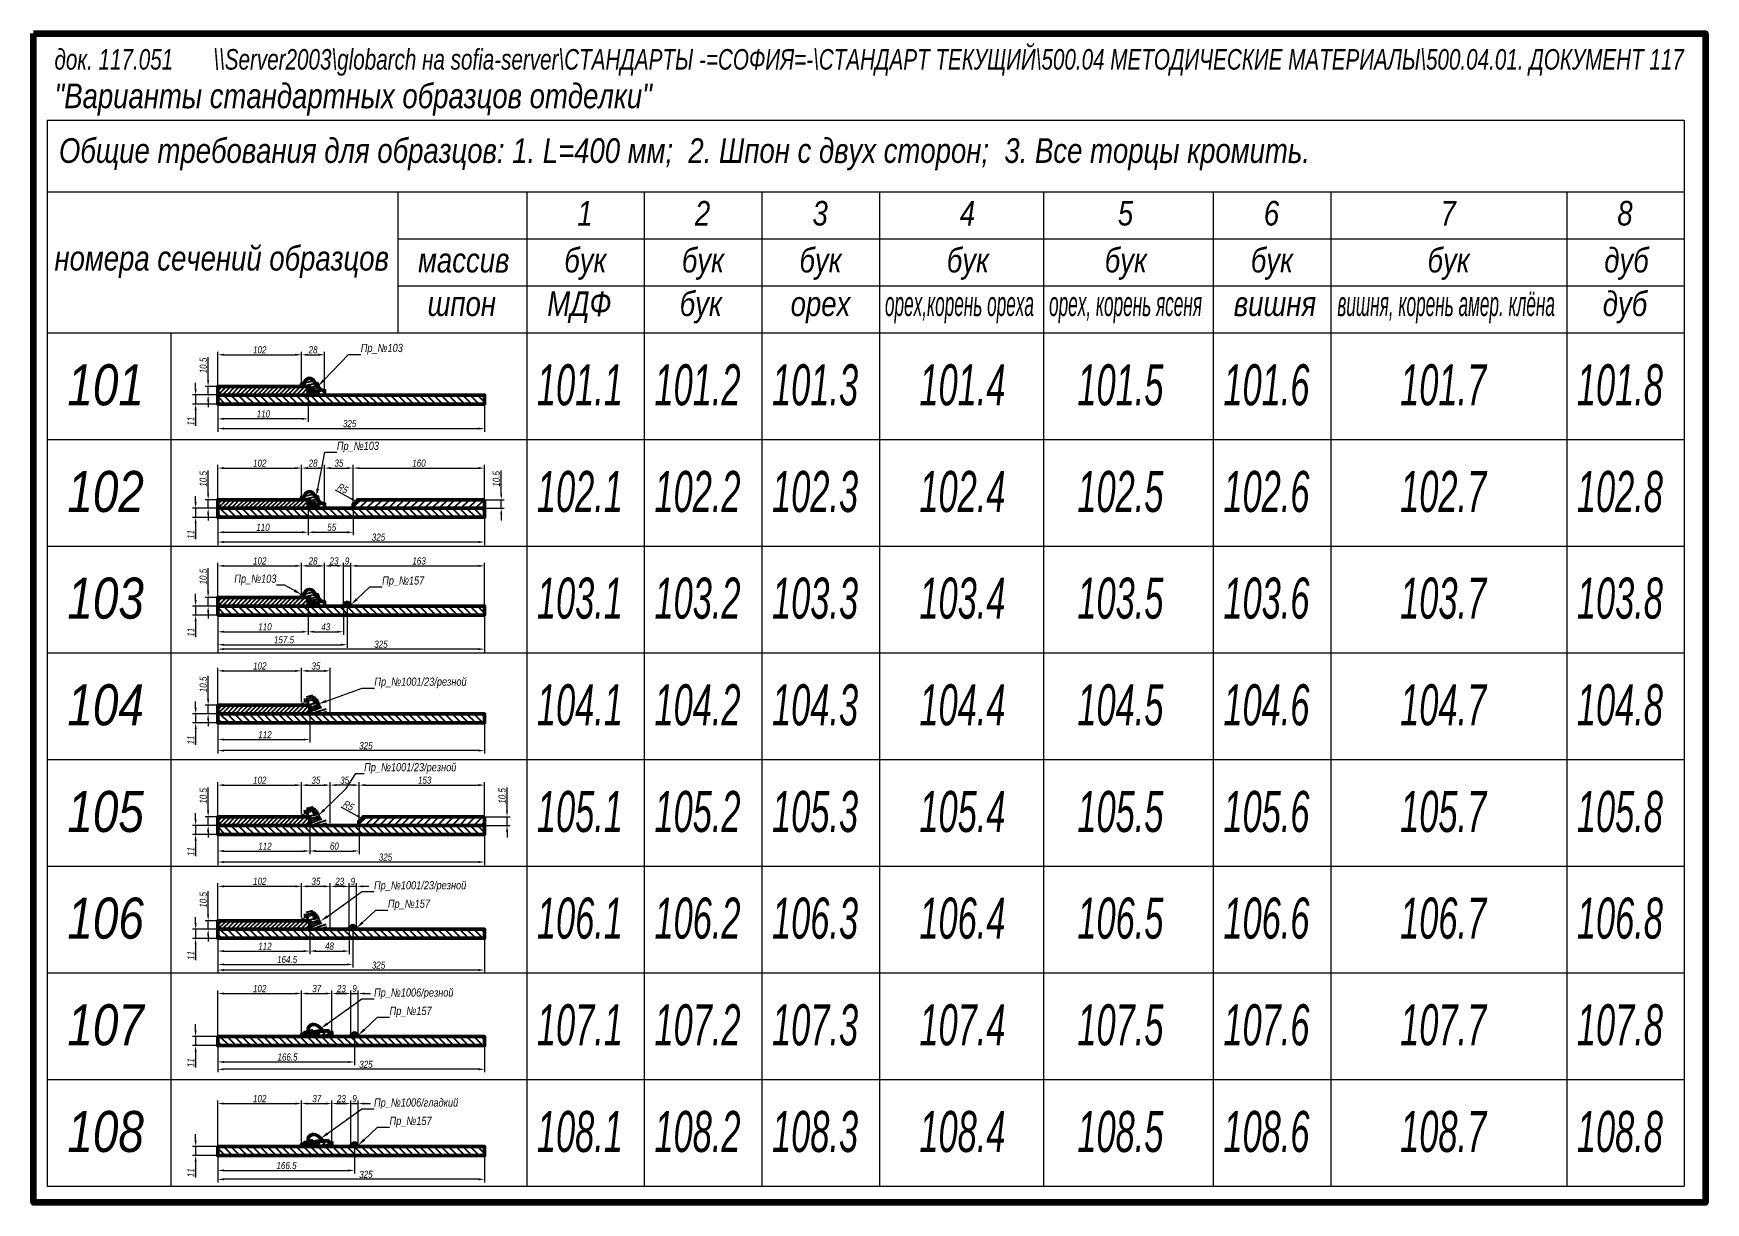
# Model space of a CAD drawing. Header units: millimetres. Extents: x 55 to 2092, y -657 to 768.
import ezdxf
from ezdxf import colors
from ezdxf.entities.mleader import LeaderData, LeaderLine
from ezdxf.math import Vec2, Vec3

# ---------------------------------------------------------------- set-up
doc = ezdxf.new("R2010")
doc.units = ezdxf.units.MM
doc.header["$MEASUREMENT"] = 0
doc.header["$PDMODE"] = 35
doc.layers.add('Профили', color=172, linetype='Continuous', lineweight=50)
doc.layers.add('Размеры', color=7, linetype='Continuous', lineweight=20)
doc.styles.get("Standard").update_dxf_attribs({"font": 'ARIALI.TTF', "width": 0.8})
doc.dimstyles.new('Standard mini', dxfattribs={"dimscale": 0.25, "dimtxt": 35, "dimasz": 30, "dimexe": 15, "dimexo": 0, "dimgap": 6, "dimtad": 1, "dimdec": 0, "dimzin": 1, "dimdsep": 46, "dimtxsty": 'Standard', "dimcen": 20, "dimclrd": 7, "dimclre": 7, "dimclrt": 256, "dimadec": 0, "dimazin": 0, "dimtfac": 1, "dimtdec": 0, "dimtmove": 0, "dimatfit": 3, "dimfxl": 1, "dimlwd": -1, "dimlwe": -1, "dimarcsym": 0})

msp = doc.modelspace()

# ---------------------------------------------------------------- texts
at = {"layer": 'Размеры'}
for s, height, width, p in [('док. 117.051       \\\\Server2003\\globarch на sofia-server\\СТАНДАРТЫ -=СОФИЯ=-\\СТАНДАРТ ТЕКУЩИЙ\\500.04 МЕТОДИЧЕСКИЕ МАТЕРИАЛЫ\\500.04.01. ДОКУМЕНТ 117', 25, 0.72, (80.65, 724.17)), ('"Варианты стандартных образцов отделки"', 30, 0.8, (80.65, 677.12)), ('Общие требования для образцов: 1. L=400 мм;  2. Шпон с двух сторон;  3. Все торцы кромить.', 30, 0.8, (86.12, 610.47)), ('1', 30, 0.8, (717.68, 534.14)), ('2', 30, 0.8, (860.93, 534.14)), ('3', 30, 0.8, (1004.17, 534.14)), ('4', 30, 0.8, (1183.69, 534.14)), ('5', 30, 0.8, (1376.12, 534.14)), ('6', 30, 0.8, (1554.07, 534.14)), ('7', 30, 0.8, (1769.37, 534.14)), ('8', 30, 0.8, (1984.67, 534.14)), ('номера сечений образцов', 30, 0.8, (80.65, 479.29)), ('массив', 30, 0.8, (523.6, 476.92)), ('бук', 30, 0.8, (701.78, 476.92)), ('бук', 30, 0.8, (845.03, 476.92)), ('бук', 30, 0.8, (988.27, 476.92)), ('бук', 30, 0.8, (1167.79, 476.92)), ('бук', 30, 0.8, (1360.22, 476.92)), ('бук', 30, 0.8, (1538.18, 476.92)), ('бук', 30, 0.8, (1753.48, 476.92)), ('дуб', 30, 0.8, (1968.78, 476.92)), ('МДФ', 30, 0.8, (681.02, 423.83)), ('бук', 30, 0.8, (842.39, 423.83)), ('вишня, корень амер. клёна', 30, 0.5, (1643.63, 423.83)), ('дуб', 30, 0.8, (1966.95, 423.83)), ('шпон', 30, 0.8, (535.21, 423.83)), ('орех', 30, 0.8, (977.56, 423.83)), ('орех,корень ореха', 30, 0.5, (1092.43, 423.83)), ('орех, корень ясеня', 30, 0.5, (1292.36, 423.83)), ('вишня', 30, 0.8, (1517.41, 423.83)), ('101', 50, 0.8, (96.37, 315.03)), ('101.1', 50, 0.6, (668.41, 315.03)), ('101.2', 50, 0.6, (811.66, 315.03)), ('101.3', 50, 0.6, (954.9, 315.03)), ('101.4', 50, 0.6, (1134.42, 315.03)), ('101.5', 50, 0.6, (1326.85, 315.03)), ('101.6', 50, 0.6, (1504.81, 315.03)), ('101.7', 50, 0.6, (1720.1, 315.03)), ('101.8', 50, 0.6, (1935.4, 315.03)), ('102', 50, 0.8, (96.37, 185.03)), ('102.1', 50, 0.6, (668.41, 185.03)), ('102.2', 50, 0.6, (811.66, 185.03)), ('102.3', 50, 0.6, (954.9, 185.03)), ('102.4', 50, 0.6, (1134.42, 185.03)), ('102.5', 50, 0.6, (1326.85, 185.03)), ('102.6', 50, 0.6, (1504.81, 185.03)), ('102.7', 50, 0.6, (1720.1, 185.03)), ('102.8', 50, 0.6, (1935.4, 185.03)), ('103', 50, 0.8, (96.37, 55.03)), ('103.1', 50, 0.6, (668.41, 55.03)), ('103.2', 50, 0.6, (811.66, 55.03)), ('103.3', 50, 0.6, (954.9, 55.03)), ('103.4', 50, 0.6, (1134.42, 55.03)), ('103.5', 50, 0.6, (1326.85, 55.03)), ('103.6', 50, 0.6, (1504.81, 55.03)), ('103.7', 50, 0.6, (1720.1, 55.03)), ('103.8', 50, 0.6, (1935.4, 55.03)), ('104', 50, 0.8, (96.37, -74.97)), ('104.1', 50, 0.6, (668.41, -74.97)), ('104.2', 50, 0.6, (811.66, -74.97)), ('104.3', 50, 0.6, (954.9, -74.97)), ('104.4', 50, 0.6, (1134.42, -74.97)), ('104.5', 50, 0.6, (1326.85, -74.97)), ('104.6', 50, 0.6, (1504.81, -74.97)), ('104.7', 50, 0.6, (1720.1, -74.97)), ('104.8', 50, 0.6, (1935.4, -74.97)), ('105', 50, 0.8, (96.37, -204.97)), ('105.1', 50, 0.6, (668.41, -204.97)), ('105.2', 50, 0.6, (811.66, -204.97)), ('105.3', 50, 0.6, (954.9, -204.97)), ('105.4', 50, 0.6, (1134.42, -204.97)), ('105.5', 50, 0.6, (1326.85, -204.97)), ('105.6', 50, 0.6, (1504.81, -204.97)), ('105.7', 50, 0.6, (1720.1, -204.97)), ('105.8', 50, 0.6, (1935.4, -204.97)), ('106', 50, 0.8, (96.37, -334.97)), ('106.1', 50, 0.6, (668.41, -334.97)), ('106.2', 50, 0.6, (811.66, -334.97)), ('106.3', 50, 0.6, (954.9, -334.97)), ('106.4', 50, 0.6, (1134.42, -334.97)), ('106.5', 50, 0.6, (1326.85, -334.97)), ('106.6', 50, 0.6, (1504.81, -334.97)), ('106.7', 50, 0.6, (1720.1, -334.97)), ('106.8', 50, 0.6, (1935.4, -334.97)), ('107', 50, 0.8, (96.37, -464.97)), ('107.1', 50, 0.6, (668.41, -464.97)), ('107.2', 50, 0.6, (811.66, -464.97)), ('107.3', 50, 0.6, (954.9, -464.97)), ('107.4', 50, 0.6, (1134.42, -464.97)), ('107.5', 50, 0.6, (1326.85, -464.97)), ('107.6', 50, 0.6, (1504.81, -464.97)), ('107.7', 50, 0.6, (1720.1, -464.97)), ('107.8', 50, 0.6, (1935.4, -464.97)), ('108', 50, 0.8, (96.37, -594.97)), ('108.1', 50, 0.6, (668.41, -594.97)), ('108.2', 50, 0.6, (811.66, -594.97)), ('108.3', 50, 0.6, (954.9, -594.97)), ('108.4', 50, 0.6, (1134.42, -594.97)), ('108.5', 50, 0.6, (1326.85, -594.97)), ('108.6', 50, 0.6, (1504.81, -594.97)), ('108.7', 50, 0.6, (1720.1, -594.97)), ('108.8', 50, 0.6, (1935.4, -594.97))]:
    msp.add_text(s, height=height, dxfattribs=dict(at, width=width)).set_placement(p)

# ---------------------------------------------------------------- blocks, each defined once
blk = doc.blocks.new('*D0')
at = {"layer": 'Defpoints', "color": 0}
for p in [(381.7, 376.6), (279.7, 338.1), (381.7, 341.6)]:
    blk.add_point(p, dxfattribs=at)
at = {"layer": 'Размеры', "color": 7}
for p, q in [((279.7, 338.1), (279.7, 380.4)), ((287.2, 376.6), (374.2, 376.6)), ((381.7, 341.6), (381.7, 380.4))]:
    blk.add_line(p, q, dxfattribs=at)
for points in [[(287.2, 377.9), (287.2, 375.4), (279.7, 376.6)], [(374.2, 377.9), (374.2, 375.4), (381.7, 376.6)]]:
    blk.add_solid(points, dxfattribs=at)
at = {"layer": 'Размеры', "insert": (330.7, 382.6), "char_height": 8.75, "attachment_point": 5}
blk.add_mtext('102', dxfattribs=at)
blk = doc.blocks.new('*D1')
at = {"layer": 'Defpoints', "color": 0, "lineweight": -3}
for p in [(409.7, 376.6), (381.7, 341.6), (409.7, 333.1)]:
    blk.add_point(p, dxfattribs=at)
at = {"layer": 'Размеры', "color": 7}
for p, q in [((381.7, 341.6), (381.7, 380.4)), ((389.2, 376.6), (402.2, 376.6)), ((409.7, 333.1), (409.7, 380.4))]:
    blk.add_line(p, q, dxfattribs=at)
at = {"layer": 'Размеры', "color": 7, "lineweight": -3}
for points in [[(389.2, 377.9), (389.2, 375.4), (381.7, 376.6)], [(402.2, 377.9), (402.2, 375.4), (409.7, 376.6)]]:
    blk.add_solid(points, dxfattribs=at)
at = {"layer": 'Размеры', "lineweight": -3, "insert": (395.7, 382.6), "char_height": 8.75, "attachment_point": 5}
blk.add_mtext('28', dxfattribs=at)
blk = doc.blocks.new('*D2')
at = {"layer": 'Defpoints', "color": 0, "lineweight": -3}
for p in [(267.9, 338.1), (279.7, 338.1), (279.7, 327.6)]:
    blk.add_point(p, dxfattribs=at)
at = {"layer": 'Размеры', "color": 7}
for p, q in [((267.9, 345.6), (267.9, 373.8)), ((279.7, 338.1), (264.1, 338.1)), ((279.7, 327.6), (264.1, 327.6)), ((267.9, 327.6), (267.9, 338.1)), ((267.9, 320.1), (267.9, 312.6))]:
    blk.add_line(p, q, dxfattribs=at)
at = {"layer": 'Размеры', "color": 7, "lineweight": -3}
for points in [[(266.6, 345.6), (269.1, 345.6), (267.9, 338.1)], [(266.6, 320.1), (269.1, 320.1), (267.9, 327.6)]]:
    blk.add_solid(points, dxfattribs=at)
at = {"layer": 'Размеры', "lineweight": -3, "insert": (261.9, 363.5), "char_height": 8.75, "attachment_point": 5, "rotation": 90}
blk.add_mtext('10.5', dxfattribs=at)
blk = doc.blocks.new('*D3')
at = {"layer": 'Defpoints', "color": 0}
for p in [(252.6, 327.6), (279.7, 327.6), (279.7, 316.6)]:
    blk.add_point(p, dxfattribs=at)
at = {"layer": 'Размеры', "color": 7}
for p, q in [((279.7, 327.6), (248.9, 327.6)), ((252.6, 335.1), (252.6, 342.6)), ((252.6, 327.6), (252.6, 316.6)), ((279.7, 316.6), (248.9, 316.6)), ((252.6, 309.1), (252.6, 289.9))]:
    blk.add_line(p, q, dxfattribs=at)
for points in [[(251.4, 335.1), (253.9, 335.1), (252.6, 327.6)], [(251.4, 309.1), (253.9, 309.1), (252.6, 316.6)]]:
    blk.add_solid(points, dxfattribs=at)
at = {"layer": 'Размеры', "lineweight": -3, "insert": (246.8, 295.7), "char_height": 8.75, "attachment_point": 5, "rotation": 90}
blk.add_mtext('11', dxfattribs=at)
blk = doc.blocks.new('*D6')
at = {"layer": 'Defpoints', "color": 0}
for p in [(381.7, 238.5), (279.7, 200), (381.7, 203.5)]:
    blk.add_point(p, dxfattribs=at)
at = {"layer": 'Размеры', "color": 7}
for p, q in [((279.7, 200), (279.7, 242.3)), ((287.2, 238.5), (374.2, 238.5)), ((381.7, 203.5), (381.7, 242.3))]:
    blk.add_line(p, q, dxfattribs=at)
for points in [[(287.2, 239.8), (287.2, 237.3), (279.7, 238.5)], [(374.2, 239.8), (374.2, 237.3), (381.7, 238.5)]]:
    blk.add_solid(points, dxfattribs=at)
at = {"layer": 'Размеры', "insert": (330.7, 244.5), "char_height": 8.75, "attachment_point": 5}
blk.add_mtext('102', dxfattribs=at)
blk = doc.blocks.new('*D7')
at = {"layer": 'Defpoints', "color": 0}
for p in [(409.7, 238.5), (381.7, 203.5), (409.7, 195)]:
    blk.add_point(p, dxfattribs=at)
at = {"layer": 'Размеры', "color": 7}
for p, q in [((381.7, 203.5), (381.7, 242.3)), ((389.2, 238.5), (402.2, 238.5)), ((409.7, 195), (409.7, 242.3))]:
    blk.add_line(p, q, dxfattribs=at)
for points in [[(389.2, 239.8), (389.2, 237.3), (381.7, 238.5)], [(402.2, 239.8), (402.2, 237.3), (409.7, 238.5)]]:
    blk.add_solid(points, dxfattribs=at)
at = {"layer": 'Размеры', "lineweight": -3, "insert": (395.7, 244.5), "char_height": 8.75, "attachment_point": 5}
blk.add_mtext('28', dxfattribs=at)
blk = doc.blocks.new('*D4')
at = {"layer": 'Defpoints', "color": 0}
for p in [(267.9, 200), (279.7, 200), (279.7, 189.5)]:
    blk.add_point(p, dxfattribs=at)
at = {"layer": 'Размеры', "color": 7}
for p, q in [((267.9, 207.5), (267.9, 235.7)), ((279.7, 200), (264.1, 200)), ((279.7, 189.5), (264.1, 189.5)), ((267.9, 189.5), (267.9, 200)), ((267.9, 182), (267.9, 174.5))]:
    blk.add_line(p, q, dxfattribs=at)
for points in [[(266.6, 207.5), (269.1, 207.5), (267.9, 200)], [(266.6, 182), (269.1, 182), (267.9, 189.5)]]:
    blk.add_solid(points, dxfattribs=at)
at = {"layer": 'Размеры', "lineweight": -3, "insert": (261.9, 225.4), "char_height": 8.75, "attachment_point": 5, "rotation": 90}
blk.add_mtext('10.5', dxfattribs=at)
blk = doc.blocks.new('*D5')
at = {"layer": 'Defpoints', "color": 0}
for p in [(252.6, 189.5), (279.7, 189.5), (279.7, 178.5)]:
    blk.add_point(p, dxfattribs=at)
at = {"layer": 'Размеры', "color": 7}
for p, q in [((252.6, 197), (252.6, 204.5)), ((279.7, 189.5), (248.9, 189.5)), ((252.6, 189.5), (252.6, 178.5)), ((279.7, 178.5), (248.9, 178.5)), ((252.6, 171), (252.6, 151.8))]:
    blk.add_line(p, q, dxfattribs=at)
for points in [[(251.4, 197), (253.9, 197), (252.6, 189.5)], [(251.4, 171), (253.9, 171), (252.6, 178.5)]]:
    blk.add_solid(points, dxfattribs=at)
at = {"layer": 'Размеры', "lineweight": -3, "insert": (246.8, 157.7), "char_height": 8.75, "attachment_point": 5, "rotation": 90}
blk.add_mtext('11', dxfattribs=at)
blk = doc.blocks.new('*D8')
at = {"layer": 'Defpoints', "color": 0}
for p in [(444.7, 238.5), (409.7, 195), (444.7, 195)]:
    blk.add_point(p, dxfattribs=at)
at = {"layer": 'Размеры', "color": 7}
for p, q in [((409.7, 195), (409.7, 242.3)), ((417.2, 238.5), (437.2, 238.5)), ((444.7, 195), (444.7, 242.3))]:
    blk.add_line(p, q, dxfattribs=at)
for points in [[(417.2, 239.8), (417.2, 237.3), (409.7, 238.5)], [(437.2, 239.8), (437.2, 237.3), (444.7, 238.5)]]:
    blk.add_solid(points, dxfattribs=at)
at = {"layer": 'Размеры', "insert": (427.2, 244.5), "char_height": 8.75, "attachment_point": 5}
blk.add_mtext('35', dxfattribs=at)
blk = doc.blocks.new('*D9')
at = {"layer": 'Defpoints', "color": 0}
for p in [(389.7, 189.5), (444.7, 189.5), (444.7, 160.3)]:
    blk.add_point(p, dxfattribs=at)
at = {"layer": 'Размеры', "color": 7}
for p, q in [((389.7, 189.5), (389.7, 156.6)), ((444.7, 189.5), (444.7, 156.6)), ((397.2, 160.3), (437.2, 160.3))]:
    blk.add_line(p, q, dxfattribs=at)
for points in [[(397.2, 161.6), (397.2, 159.1), (389.7, 160.3)], [(437.2, 161.6), (437.2, 159.1), (444.7, 160.3)]]:
    blk.add_solid(points, dxfattribs=at)
at = {"layer": 'Размеры', "insert": (418.5, 166.3), "char_height": 8.75, "attachment_point": 5}
blk.add_mtext('55', dxfattribs=at)
blk = doc.blocks.new('*D10')
at = {"layer": 'Defpoints', "color": 0}
for p in [(444.7, 200), (449, 197.6)]:
    blk.add_point(p, dxfattribs=at)
at = {"layer": 'Размеры', "color": 7}
blk.add_line((422.5, 212.1), (442.5, 201.2), dxfattribs=at)
blk.add_solid([(443.1, 202.3), (441.9, 200.1), (449, 197.6)], dxfattribs=at)
at = {"layer": 'Размеры', "insert": (432, 213.7), "char_height": 8.75, "attachment_point": 5, "rotation": 331.4143}
blk.add_mtext('R5', dxfattribs=at)
blk = doc.blocks.new('*D11')
at = {"layer": 'Defpoints', "color": 0}
for p in [(604.7, 200), (604.7, 189.5), (625, 189.5)]:
    blk.add_point(p, dxfattribs=at)
at = {"layer": 'Размеры', "color": 7}
for p, q in [((625, 207.5), (625, 235.7)), ((604.7, 200), (628.7, 200)), ((604.7, 189.5), (628.7, 189.5)), ((625, 189.5), (625, 200)), ((625, 182), (625, 174.5))]:
    blk.add_line(p, q, dxfattribs=at)
for points in [[(623.7, 207.5), (626.2, 207.5), (625, 200)], [(623.7, 182), (626.2, 182), (625, 189.5)]]:
    blk.add_solid(points, dxfattribs=at)
at = {"layer": 'Размеры', "lineweight": -3, "insert": (619, 225.4), "char_height": 8.75, "attachment_point": 5, "rotation": 90}
blk.add_mtext('10.5', dxfattribs=at)
blk = doc.blocks.new('*D12')
at = {"layer": 'Defpoints', "color": 0}
for p in [(381.7, 119.3), (381.7, 84.3), (279.7, 80.8)]:
    blk.add_point(p, dxfattribs=at)
at = {"layer": 'Размеры', "color": 7}
for p, q in [((279.7, 80.8), (279.7, 123.1)), ((381.7, 84.3), (381.7, 123.1)), ((287.2, 119.3), (374.2, 119.3))]:
    blk.add_line(p, q, dxfattribs=at)
for points in [[(287.2, 120.6), (287.2, 118.1), (279.7, 119.3)], [(374.2, 120.6), (374.2, 118.1), (381.7, 119.3)]]:
    blk.add_solid(points, dxfattribs=at)
at = {"layer": 'Размеры', "insert": (330.7, 125.3), "char_height": 8.75, "attachment_point": 5}
blk.add_mtext('102', dxfattribs=at)
blk = doc.blocks.new('*D13')
at = {"layer": 'Defpoints', "color": 0}
for p in [(409.7, 119.3), (381.7, 84.3), (409.7, 75.8)]:
    blk.add_point(p, dxfattribs=at)
at = {"layer": 'Размеры', "color": 7}
for p, q in [((381.7, 84.3), (381.7, 123.1)), ((409.7, 75.8), (409.7, 123.1)), ((389.2, 119.3), (402.2, 119.3))]:
    blk.add_line(p, q, dxfattribs=at)
for points in [[(389.2, 120.6), (389.2, 118.1), (381.7, 119.3)], [(402.2, 120.6), (402.2, 118.1), (409.7, 119.3)]]:
    blk.add_solid(points, dxfattribs=at)
at = {"layer": 'Размеры', "lineweight": -3, "insert": (395.7, 125.3), "char_height": 8.75, "attachment_point": 5}
blk.add_mtext('28', dxfattribs=at)
blk = doc.blocks.new('*D14')
at = {"layer": 'Defpoints', "color": 0}
for p in [(267.9, 80.8), (279.7, 80.8), (279.7, 70.3)]:
    blk.add_point(p, dxfattribs=at)
at = {"layer": 'Размеры', "color": 7}
for p, q in [((267.9, 88.3), (267.9, 116.6)), ((279.7, 80.8), (264.1, 80.8)), ((279.7, 70.3), (264.1, 70.3)), ((267.9, 70.3), (267.9, 80.8)), ((267.9, 62.8), (267.9, 55.3))]:
    blk.add_line(p, q, dxfattribs=at)
for points in [[(266.6, 88.3), (269.1, 88.3), (267.9, 80.8)], [(266.6, 62.8), (269.1, 62.8), (267.9, 70.3)]]:
    blk.add_solid(points, dxfattribs=at)
at = {"layer": 'Размеры', "lineweight": -3, "insert": (261.9, 106.2), "char_height": 8.75, "attachment_point": 5, "rotation": 90}
blk.add_mtext('10.5', dxfattribs=at)
blk = doc.blocks.new('*D15')
at = {"layer": 'Defpoints', "color": 0}
for p in [(252.6, 70.3), (279.7, 70.3), (279.7, 59.3)]:
    blk.add_point(p, dxfattribs=at)
at = {"layer": 'Размеры', "color": 7}
for p, q in [((252.6, 77.8), (252.6, 85.3)), ((279.7, 70.3), (248.9, 70.3)), ((252.6, 70.3), (252.6, 59.3)), ((279.7, 59.3), (248.9, 59.3)), ((252.6, 51.8), (252.6, 32.6))]:
    blk.add_line(p, q, dxfattribs=at)
for points in [[(251.4, 77.8), (253.9, 77.8), (252.6, 70.3)], [(251.4, 51.8), (253.9, 51.8), (252.6, 59.3)]]:
    blk.add_solid(points, dxfattribs=at)
at = {"layer": 'Размеры', "lineweight": -3, "insert": (246.8, 38.5), "char_height": 8.75, "attachment_point": 5, "rotation": 90}
blk.add_mtext('11', dxfattribs=at)
blk = doc.blocks.new('*D16')
at = {"layer": 'Defpoints', "color": 0}
for p in [(604.7, 238.5), (444.7, 195), (604.7, 200)]:
    blk.add_point(p, dxfattribs=at)
at = {"layer": 'Размеры', "color": 7}
for p, q in [((444.7, 195), (444.7, 242.3)), ((452.2, 238.5), (597.2, 238.5)), ((604.7, 200), (604.7, 242.3))]:
    blk.add_line(p, q, dxfattribs=at)
for points in [[(452.2, 239.8), (452.2, 237.3), (444.7, 238.5)], [(597.2, 239.8), (597.2, 237.3), (604.7, 238.5)]]:
    blk.add_solid(points, dxfattribs=at)
at = {"layer": 'Размеры', "insert": (524.7, 244.5), "char_height": 8.75, "attachment_point": 5}
blk.add_mtext('160', dxfattribs=at)
blk = doc.blocks.new('*D17')
at = {"layer": 'Defpoints', "color": 0}
for p in [(409.7, 119.3), (409.7, 75.8), (432.7, 71.8)]:
    blk.add_point(p, dxfattribs=at)
at = {"layer": 'Размеры', "color": 7}
for p, q in [((409.7, 75.8), (409.7, 123.1)), ((432.7, 71.8), (432.7, 123.1)), ((425.2, 119.3), (417.2, 119.3))]:
    blk.add_line(p, q, dxfattribs=at)
for points in [[(417.2, 120.6), (417.2, 118.1), (409.7, 119.3)], [(425.2, 120.6), (425.2, 118.1), (432.7, 119.3)]]:
    blk.add_solid(points, dxfattribs=at)
at = {"layer": 'Размеры', "insert": (421.2, 125.3), "char_height": 8.75, "attachment_point": 5}
blk.add_mtext('23', dxfattribs=at)
blk = doc.blocks.new('*D18')
at = {"layer": 'Defpoints', "color": 0}
for p in [(441.7, 119.3), (432.7, 71.8), (441.7, 71.8)]:
    blk.add_point(p, dxfattribs=at)
at = {"layer": 'Размеры', "color": 7}
for p, q in [((432.7, 71.8), (432.7, 123.1)), ((441.7, 71.8), (441.7, 123.1)), ((425.2, 119.3), (417.7, 119.3)), ((432.7, 119.3), (441.7, 119.3)), ((449.2, 119.3), (456.7, 119.3))]:
    blk.add_line(p, q, dxfattribs=at)
for points in [[(425.2, 120.6), (425.2, 118.1), (432.7, 119.3)], [(449.2, 120.6), (449.2, 118.1), (441.7, 119.3)]]:
    blk.add_solid(points, dxfattribs=at)
at = {"layer": 'Размеры', "insert": (437.2, 125.3), "char_height": 8.75, "attachment_point": 5}
blk.add_mtext('9', dxfattribs=at)
blk = doc.blocks.new('*D19')
at = {"layer": 'Defpoints', "color": 0}
for p in [(604.7, 119.3), (441.7, 71.8), (604.7, 70.3)]:
    blk.add_point(p, dxfattribs=at)
at = {"layer": 'Размеры', "color": 7}
for p, q in [((441.7, 71.8), (441.7, 123.1)), ((604.7, 70.3), (604.7, 123.1)), ((449.2, 119.3), (597.2, 119.3))]:
    blk.add_line(p, q, dxfattribs=at)
for points in [[(449.2, 120.6), (449.2, 118.1), (441.7, 119.3)], [(597.2, 120.6), (597.2, 118.1), (604.7, 119.3)]]:
    blk.add_solid(points, dxfattribs=at)
at = {"layer": 'Размеры', "insert": (524.8, 125.3), "char_height": 8.75, "attachment_point": 5}
blk.add_mtext('163', dxfattribs=at)
blk = doc.blocks.new('*D20')
at = {"layer": 'Defpoints', "color": 0}
for p in [(279.7, 327.6), (389.7, 327.6), (279.7, 298.5)]:
    blk.add_point(p, dxfattribs=at)
at = {"layer": 'Размеры', "color": 7}
for p, q in [((279.7, 327.6), (279.7, 294.8)), ((389.7, 327.6), (389.7, 294.8)), ((382.2, 298.5), (287.2, 298.5))]:
    blk.add_line(p, q, dxfattribs=at)
for points in [[(287.2, 299.8), (287.2, 297.3), (279.7, 298.5)], [(382.2, 299.8), (382.2, 297.3), (389.7, 298.5)]]:
    blk.add_solid(points, dxfattribs=at)
at = {"layer": 'Размеры', "insert": (335.2, 304.5), "char_height": 8.75, "attachment_point": 5}
blk.add_mtext('110', dxfattribs=at)
blk = doc.blocks.new('*D21')
at = {"layer": 'Defpoints', "color": 0}
for p in [(279.7, 189.5), (389.7, 189.5), (389.7, 160.3)]:
    blk.add_point(p, dxfattribs=at)
at = {"layer": 'Размеры', "color": 7}
for p, q in [((279.7, 189.5), (279.7, 156.6)), ((389.7, 189.5), (389.7, 156.6)), ((287.2, 160.3), (382.2, 160.3))]:
    blk.add_line(p, q, dxfattribs=at)
for points in [[(287.2, 161.6), (287.2, 159.1), (279.7, 160.3)], [(382.2, 161.6), (382.2, 159.1), (389.7, 160.3)]]:
    blk.add_solid(points, dxfattribs=at)
at = {"layer": 'Размеры', "insert": (334.7, 166.3), "char_height": 8.75, "attachment_point": 5}
blk.add_mtext('110', dxfattribs=at)
blk = doc.blocks.new('*D22')
at = {"layer": 'Defpoints', "color": 0}
for p in [(279.7, 70.3), (389.7, 70.3), (389.7, 39)]:
    blk.add_point(p, dxfattribs=at)
at = {"layer": 'Размеры', "color": 7}
for p, q in [((279.7, 70.3), (279.7, 35.3)), ((389.7, 70.3), (389.7, 35.3)), ((287.2, 39), (382.2, 39))]:
    blk.add_line(p, q, dxfattribs=at)
for points in [[(287.2, 40.3), (287.2, 37.8), (279.7, 39)], [(382.2, 40.3), (382.2, 37.8), (389.7, 39)]]:
    blk.add_solid(points, dxfattribs=at)
at = {"layer": 'Размеры', "insert": (337.1, 45), "char_height": 8.75, "attachment_point": 5}
blk.add_mtext('110', dxfattribs=at)
blk = doc.blocks.new('*D24')
at = {"layer": 'Defpoints', "color": 0}
for p in [(267.9, -50.5), (279.7, -50.5), (279.7, -61)]:
    blk.add_point(p, dxfattribs=at)
at = {"layer": 'Размеры', "color": 7}
for p, q in [((267.9, -43), (267.9, -14.8)), ((279.7, -50.5), (264.1, -50.5)), ((279.7, -61), (264.1, -61)), ((267.9, -61), (267.9, -50.5)), ((267.9, -68.5), (267.9, -76))]:
    blk.add_line(p, q, dxfattribs=at)
for points in [[(266.6, -43), (269.1, -43), (267.9, -50.5)], [(266.6, -68.5), (269.1, -68.5), (267.9, -61)]]:
    blk.add_solid(points, dxfattribs=at)
at = {"layer": 'Размеры', "lineweight": -3, "insert": (261.9, -25.2), "char_height": 8.75, "attachment_point": 5, "rotation": 90}
blk.add_mtext('10.5', dxfattribs=at)
blk = doc.blocks.new('*D25')
at = {"layer": 'Defpoints', "color": 0}
for p in [(252.6, -61), (279.7, -61), (279.7, -72)]:
    blk.add_point(p, dxfattribs=at)
at = {"layer": 'Размеры', "color": 7}
for p, q in [((279.7, -61), (248.9, -61)), ((252.6, -53.5), (252.6, -46)), ((252.6, -61), (252.6, -72)), ((279.7, -72), (248.9, -72)), ((252.6, -79.5), (252.6, -98.7))]:
    blk.add_line(p, q, dxfattribs=at)
for points in [[(251.4, -53.5), (253.9, -53.5), (252.6, -61)], [(251.4, -79.5), (253.9, -79.5), (252.6, -72)]]:
    blk.add_solid(points, dxfattribs=at)
at = {"layer": 'Размеры', "lineweight": -3, "insert": (246.8, -92.9), "char_height": 8.75, "attachment_point": 5, "rotation": 90}
blk.add_mtext('11', dxfattribs=at)
blk = doc.blocks.new('*D23')
at = {"layer": 'Defpoints', "color": 0}
for p in [(279.7, -61), (391.7, -61), (391.7, -92.3)]:
    blk.add_point(p, dxfattribs=at)
at = {"layer": 'Размеры', "color": 7}
for p, q in [((279.7, -61), (279.7, -96.1)), ((391.7, -61), (391.7, -96.1)), ((287.2, -92.3), (384.2, -92.3))]:
    blk.add_line(p, q, dxfattribs=at)
for points in [[(287.2, -91.1), (287.2, -93.6), (279.7, -92.3)], [(384.2, -91.1), (384.2, -93.6), (391.7, -92.3)]]:
    blk.add_solid(points, dxfattribs=at)
at = {"layer": 'Размеры', "insert": (337.1, -86.4), "char_height": 8.75, "attachment_point": 5}
blk.add_mtext('112', dxfattribs=at)
blk = doc.blocks.new('*D26')
at = {"layer": 'Defpoints', "color": 0}
for p in [(381.7, -8.6), (279.7, -50.5), (381.7, -46.5)]:
    blk.add_point(p, dxfattribs=at)
at = {"layer": 'Размеры', "color": 7}
for p, q in [((279.7, -50.5), (279.7, -4.9)), ((287.2, -8.6), (374.2, -8.6)), ((381.7, -46.5), (381.7, -4.9))]:
    blk.add_line(p, q, dxfattribs=at)
for points in [[(287.2, -7.4), (287.2, -9.9), (279.7, -8.6)], [(374.2, -7.4), (374.2, -9.9), (381.7, -8.6)]]:
    blk.add_solid(points, dxfattribs=at)
at = {"layer": 'Размеры', "insert": (330.8, -2.7), "char_height": 8.75, "attachment_point": 5}
blk.add_mtext('102', dxfattribs=at)
blk = doc.blocks.new('*D27')
at = {"layer": 'Defpoints', "color": 0}
for p in [(279.7, 316.6), (604.7, 316.6), (604.7, 286.7)]:
    blk.add_point(p, dxfattribs=at)
at = {"layer": 'Размеры', "color": 7}
for p, q in [((279.7, 316.6), (279.7, 282.9)), ((604.7, 316.6), (604.7, 282.9)), ((287.2, 286.7), (597.2, 286.7))]:
    blk.add_line(p, q, dxfattribs=at)
for points in [[(287.2, 287.9), (287.2, 285.4), (279.7, 286.7)], [(597.2, 287.9), (597.2, 285.4), (604.7, 286.7)]]:
    blk.add_solid(points, dxfattribs=at)
at = {"layer": 'Размеры', "insert": (440.3, 292.7), "char_height": 8.75, "attachment_point": 5}
blk.add_mtext('325', dxfattribs=at)
blk = doc.blocks.new('*D28')
at = {"layer": 'Defpoints', "color": 0}
for p in [(279.7, 178.5), (604.7, 178.5), (279.7, 148.4)]:
    blk.add_point(p, dxfattribs=at)
at = {"layer": 'Размеры', "color": 7}
for p, q in [((279.7, 178.5), (279.7, 144.6)), ((604.7, 178.5), (604.7, 144.6)), ((597.2, 148.4), (287.2, 148.4))]:
    blk.add_line(p, q, dxfattribs=at)
for points in [[(287.2, 149.6), (287.2, 147.1), (279.7, 148.4)], [(597.2, 149.6), (597.2, 147.1), (604.7, 148.4)]]:
    blk.add_solid(points, dxfattribs=at)
at = {"layer": 'Размеры', "insert": (475.4, 154.3), "char_height": 8.75, "attachment_point": 5}
blk.add_mtext('325', dxfattribs=at)
blk = doc.blocks.new('*D29')
at = {"layer": 'Defpoints', "color": 0}
for p in [(279.7, 59.3), (604.7, 59.3), (279.7, 17.9)]:
    blk.add_point(p, dxfattribs=at)
at = {"layer": 'Размеры', "color": 7}
for p, q in [((279.7, 59.3), (279.7, 14.1)), ((604.7, 59.3), (604.7, 14.1)), ((597.2, 17.9), (287.2, 17.9))]:
    blk.add_line(p, q, dxfattribs=at)
for points in [[(287.2, 19.1), (287.2, 16.6), (279.7, 17.9)], [(597.2, 19.1), (597.2, 16.6), (604.7, 17.9)]]:
    blk.add_solid(points, dxfattribs=at)
at = {"layer": 'Размеры', "insert": (478.4, 23.8), "char_height": 8.75, "attachment_point": 5}
blk.add_mtext('325', dxfattribs=at)
blk = doc.blocks.new('*D30')
at = {"layer": 'Defpoints', "color": 0}
for p in [(279.7, -72), (604.7, -72), (279.7, -105.8)]:
    blk.add_point(p, dxfattribs=at)
at = {"layer": 'Размеры', "color": 7}
for p, q in [((279.7, -72), (279.7, -109.5)), ((604.7, -72), (604.7, -109.5)), ((597.2, -105.8), (287.2, -105.8))]:
    blk.add_line(p, q, dxfattribs=at)
for points in [[(287.2, -104.5), (287.2, -107), (279.7, -105.8)], [(597.2, -104.5), (597.2, -107), (604.7, -105.8)]]:
    blk.add_solid(points, dxfattribs=at)
at = {"layer": 'Размеры', "insert": (460.1, -99.8), "char_height": 8.75, "attachment_point": 5}
blk.add_mtext('325', dxfattribs=at)
blk = doc.blocks.new('*D31')
at = {"layer": 'Defpoints', "color": 0}
for p in [(416.7, -8.6), (381.7, -46.5), (416.7, -58.5)]:
    blk.add_point(p, dxfattribs=at)
at = {"layer": 'Размеры', "color": 7}
for p, q in [((381.7, -46.5), (381.7, -4.9)), ((389.2, -8.6), (409.2, -8.6)), ((416.7, -58.5), (416.7, -4.9))]:
    blk.add_line(p, q, dxfattribs=at)
for points in [[(389.2, -7.4), (389.2, -9.9), (381.7, -8.6)], [(409.2, -7.4), (409.2, -9.9), (416.7, -8.6)]]:
    blk.add_solid(points, dxfattribs=at)
at = {"layer": 'Размеры', "insert": (399.2, -2.7), "char_height": 8.75, "attachment_point": 5}
blk.add_mtext('35', dxfattribs=at)
blk = doc.blocks.new('*D34')
at = {"layer": 'Defpoints', "color": 0}
for p in [(267.9, -186.4), (279.7, -186.4), (279.7, -196.9)]:
    blk.add_point(p, dxfattribs=at)
at = {"layer": 'Размеры', "color": 7}
for p, q in [((267.9, -178.9), (267.9, -150.7)), ((279.7, -186.4), (264.1, -186.4)), ((279.7, -196.9), (264.1, -196.9)), ((267.9, -196.9), (267.9, -186.4)), ((267.9, -204.4), (267.9, -211.9))]:
    blk.add_line(p, q, dxfattribs=at)
for points in [[(266.6, -178.9), (269.1, -178.9), (267.9, -186.4)], [(266.6, -204.4), (269.1, -204.4), (267.9, -196.9)]]:
    blk.add_solid(points, dxfattribs=at)
at = {"layer": 'Размеры', "lineweight": -3, "insert": (261.9, -161), "char_height": 8.75, "attachment_point": 5, "rotation": 90}
blk.add_mtext('10.5', dxfattribs=at)
blk = doc.blocks.new('*D35')
at = {"layer": 'Defpoints', "color": 0}
for p in [(252.6, -196.9), (279.7, -196.9), (279.7, -207.9)]:
    blk.add_point(p, dxfattribs=at)
at = {"layer": 'Размеры', "color": 7}
for p, q in [((252.6, -189.4), (252.6, -181.9)), ((279.7, -196.9), (248.9, -196.9)), ((252.6, -196.9), (252.6, -207.9)), ((279.7, -207.9), (248.9, -207.9)), ((252.6, -215.4), (252.6, -234.6))]:
    blk.add_line(p, q, dxfattribs=at)
for points in [[(251.4, -189.4), (253.9, -189.4), (252.6, -196.9)], [(251.4, -215.4), (253.9, -215.4), (252.6, -207.9)]]:
    blk.add_solid(points, dxfattribs=at)
at = {"layer": 'Размеры', "lineweight": -3, "insert": (246.8, -228.7), "char_height": 8.75, "attachment_point": 5, "rotation": 90}
blk.add_mtext('11', dxfattribs=at)
blk = doc.blocks.new('*D36')
at = {"layer": 'Defpoints', "color": 0}
for p in [(279.7, -196.9), (391.7, -196.9), (391.7, -228.2)]:
    blk.add_point(p, dxfattribs=at)
at = {"layer": 'Размеры', "color": 7}
for p, q in [((279.7, -196.9), (279.7, -231.9)), ((391.7, -196.9), (391.7, -231.9)), ((287.2, -228.2), (384.2, -228.2))]:
    blk.add_line(p, q, dxfattribs=at)
for points in [[(287.2, -226.9), (287.2, -229.4), (279.7, -228.2)], [(384.2, -226.9), (384.2, -229.4), (391.7, -228.2)]]:
    blk.add_solid(points, dxfattribs=at)
at = {"layer": 'Размеры', "insert": (337.1, -222.3), "char_height": 8.75, "attachment_point": 5}
blk.add_mtext('112', dxfattribs=at)
blk = doc.blocks.new('*D37')
at = {"layer": 'Defpoints', "color": 0}
for p in [(381.7, -147.9), (381.7, -182.4), (279.7, -186.4)]:
    blk.add_point(p, dxfattribs=at)
at = {"layer": 'Размеры', "color": 7}
for p, q in [((279.7, -186.4), (279.7, -144.1)), ((287.2, -147.9), (374.2, -147.9)), ((381.7, -182.4), (381.7, -144.1))]:
    blk.add_line(p, q, dxfattribs=at)
for points in [[(287.2, -146.6), (287.2, -149.1), (279.7, -147.9)], [(374.2, -146.6), (374.2, -149.1), (381.7, -147.9)]]:
    blk.add_solid(points, dxfattribs=at)
at = {"layer": 'Размеры', "insert": (330.8, -141.9), "char_height": 8.75, "attachment_point": 5}
blk.add_mtext('102', dxfattribs=at)
blk = doc.blocks.new('*D32')
at = {"layer": 'Defpoints', "color": 0}
for p in [(279.7, -207.9), (604.7, -207.9), (279.7, -241.6)]:
    blk.add_point(p, dxfattribs=at)
at = {"layer": 'Размеры', "color": 7}
for p, q in [((279.7, -207.9), (279.7, -245.4)), ((604.7, -207.9), (604.7, -245.4)), ((597.2, -241.6), (287.2, -241.6))]:
    blk.add_line(p, q, dxfattribs=at)
for points in [[(287.2, -240.4), (287.2, -242.9), (279.7, -241.6)], [(597.2, -240.4), (597.2, -242.9), (604.7, -241.6)]]:
    blk.add_solid(points, dxfattribs=at)
at = {"layer": 'Размеры', "insert": (483.9, -235.7), "char_height": 8.75, "attachment_point": 5}
blk.add_mtext('325', dxfattribs=at)
blk = doc.blocks.new('*D33')
at = {"layer": 'Defpoints', "color": 0}
for p in [(416.7, -147.9), (381.7, -182.4), (416.7, -194.4)]:
    blk.add_point(p, dxfattribs=at)
at = {"layer": 'Размеры', "color": 7}
for p, q in [((381.7, -182.4), (381.7, -144.1)), ((389.2, -147.9), (409.2, -147.9)), ((416.7, -194.4), (416.7, -144.1))]:
    blk.add_line(p, q, dxfattribs=at)
for points in [[(389.2, -146.6), (389.2, -149.1), (381.7, -147.9)], [(409.2, -146.6), (409.2, -149.1), (416.7, -147.9)]]:
    blk.add_solid(points, dxfattribs=at)
at = {"layer": 'Размеры', "insert": (399.2, -141.9), "char_height": 8.75, "attachment_point": 5}
blk.add_mtext('35', dxfattribs=at)
blk = doc.blocks.new('*D40')
at = {"layer": 'Defpoints', "color": 0}
for p in [(267.9, -313.1), (279.7, -313.1), (279.7, -323.6)]:
    blk.add_point(p, dxfattribs=at)
at = {"layer": 'Размеры', "color": 7}
for p, q in [((267.9, -305.6), (267.9, -277.3)), ((279.7, -313.1), (264.1, -313.1)), ((279.7, -323.6), (264.1, -323.6)), ((267.9, -323.6), (267.9, -313.1)), ((267.9, -331.1), (267.9, -338.6))]:
    blk.add_line(p, q, dxfattribs=at)
for points in [[(266.6, -305.6), (269.1, -305.6), (267.9, -313.1)], [(266.6, -331.1), (269.1, -331.1), (267.9, -323.6)]]:
    blk.add_solid(points, dxfattribs=at)
at = {"layer": 'Размеры', "lineweight": -3, "insert": (261.9, -287.7), "char_height": 8.75, "attachment_point": 5, "rotation": 90}
blk.add_mtext('10.5', dxfattribs=at)
blk = doc.blocks.new('*D41')
at = {"layer": 'Defpoints', "color": 0}
for p in [(252.6, -323.6), (279.7, -323.6), (279.7, -334.6)]:
    blk.add_point(p, dxfattribs=at)
at = {"layer": 'Размеры', "color": 7}
for p, q in [((279.7, -323.6), (248.9, -323.6)), ((252.6, -316.1), (252.6, -308.6)), ((252.6, -323.6), (252.6, -334.6)), ((279.7, -334.6), (248.9, -334.6)), ((252.6, -342.1), (252.6, -361.3))]:
    blk.add_line(p, q, dxfattribs=at)
for points in [[(251.4, -316.1), (253.9, -316.1), (252.6, -323.6)], [(251.4, -342.1), (253.9, -342.1), (252.6, -334.6)]]:
    blk.add_solid(points, dxfattribs=at)
at = {"layer": 'Размеры', "lineweight": -3, "insert": (246.8, -355.4), "char_height": 8.75, "attachment_point": 5, "rotation": 90}
blk.add_mtext('11', dxfattribs=at)
blk = doc.blocks.new('*D42')
at = {"layer": 'Defpoints', "color": 0}
for p in [(279.7, -323.6), (391.7, -323.6), (391.7, -350.1)]:
    blk.add_point(p, dxfattribs=at)
at = {"layer": 'Размеры', "color": 7}
for p, q in [((279.7, -323.6), (279.7, -353.9)), ((391.7, -323.6), (391.7, -353.9)), ((287.2, -350.1), (384.2, -350.1))]:
    blk.add_line(p, q, dxfattribs=at)
for points in [[(287.2, -348.9), (287.2, -351.4), (279.7, -350.1)], [(384.2, -348.9), (384.2, -351.4), (391.7, -350.1)]]:
    blk.add_solid(points, dxfattribs=at)
at = {"layer": 'Размеры', "insert": (337.1, -344.2), "char_height": 8.75, "attachment_point": 5}
blk.add_mtext('112', dxfattribs=at)
blk = doc.blocks.new('*D43')
at = {"layer": 'Defpoints', "color": 0}
for p in [(381.7, -271.2), (279.7, -313.1), (381.7, -309.1)]:
    blk.add_point(p, dxfattribs=at)
at = {"layer": 'Размеры', "color": 7}
for p, q in [((279.7, -313.1), (279.7, -267.5)), ((287.2, -271.2), (374.2, -271.2)), ((381.7, -309.1), (381.7, -267.5))]:
    blk.add_line(p, q, dxfattribs=at)
for points in [[(287.2, -270), (287.2, -272.5), (279.7, -271.2)], [(374.2, -270), (374.2, -272.5), (381.7, -271.2)]]:
    blk.add_solid(points, dxfattribs=at)
at = {"layer": 'Размеры', "insert": (330.8, -265.2), "char_height": 8.75, "attachment_point": 5}
blk.add_mtext('102', dxfattribs=at)
blk = doc.blocks.new('*D38')
at = {"layer": 'Defpoints', "color": 0}
for p in [(279.7, -334.6), (604.7, -334.6), (279.7, -373.2)]:
    blk.add_point(p, dxfattribs=at)
at = {"layer": 'Размеры', "color": 7}
for p, q in [((279.7, -334.6), (279.7, -377)), ((604.7, -334.6), (604.7, -377)), ((597.2, -373.2), (287.2, -373.2))]:
    blk.add_line(p, q, dxfattribs=at)
for points in [[(287.2, -372), (287.2, -374.5), (279.7, -373.2)], [(597.2, -372), (597.2, -374.5), (604.7, -373.2)]]:
    blk.add_solid(points, dxfattribs=at)
at = {"layer": 'Размеры', "insert": (475.5, -367.3), "char_height": 8.75, "attachment_point": 5}
blk.add_mtext('325', dxfattribs=at)
blk = doc.blocks.new('*D39')
at = {"layer": 'Defpoints', "color": 0}
for p in [(416.7, -271.2), (381.7, -309.1), (416.7, -321.1)]:
    blk.add_point(p, dxfattribs=at)
at = {"layer": 'Размеры', "color": 7}
for p, q in [((381.7, -309.1), (381.7, -267.5)), ((389.2, -271.2), (409.2, -271.2)), ((416.7, -321.1), (416.7, -267.5))]:
    blk.add_line(p, q, dxfattribs=at)
for points in [[(389.2, -270), (389.2, -272.5), (381.7, -271.2)], [(409.2, -270), (409.2, -272.5), (416.7, -271.2)]]:
    blk.add_solid(points, dxfattribs=at)
at = {"layer": 'Размеры', "insert": (399.2, -265.2), "char_height": 8.75, "attachment_point": 5}
blk.add_mtext('35', dxfattribs=at)
blk = doc.blocks.new('*D45')
at = {"layer": 'Defpoints', "color": 0}
for p in [(451.7, -186.4), (456, -188.8)]:
    blk.add_point(p, dxfattribs=at)
at = {"layer": 'Размеры', "color": 7}
blk.add_line((429.5, -174.4), (449.5, -185.2), dxfattribs=at)
blk.add_solid([(450.1, -184.1), (448.9, -186.3), (456, -188.8)], dxfattribs=at)
at = {"layer": 'Размеры', "insert": (439, -172.8), "char_height": 8.75, "attachment_point": 5, "rotation": 331.4143}
blk.add_mtext('R5', dxfattribs=at)
blk = doc.blocks.new('*D46')
at = {"layer": 'Defpoints', "color": 0}
for p in [(604.7, -186.4), (604.7, -196.9), (632, -196.9)]:
    blk.add_point(p, dxfattribs=at)
at = {"layer": 'Размеры', "color": 7}
for p, q in [((632, -178.9), (632, -150.7)), ((604.7, -186.4), (635.7, -186.4)), ((604.7, -196.9), (635.7, -196.9)), ((632, -196.9), (632, -186.4)), ((632, -204.4), (632, -211.9))]:
    blk.add_line(p, q, dxfattribs=at)
for points in [[(630.7, -178.9), (633.2, -178.9), (632, -186.4)], [(630.7, -204.4), (633.2, -204.4), (632, -196.9)]]:
    blk.add_solid(points, dxfattribs=at)
at = {"layer": 'Размеры', "lineweight": -3, "insert": (626, -161), "char_height": 8.75, "attachment_point": 5, "rotation": 90}
blk.add_mtext('10.5', dxfattribs=at)
blk = doc.blocks.new('*D44')
at = {"layer": 'Defpoints', "color": 0}
for p in [(604.7, -147.9), (451.7, -191.4), (604.7, -186.4)]:
    blk.add_point(p, dxfattribs=at)
at = {"layer": 'Размеры', "color": 7}
for p, q in [((451.7, -191.4), (451.7, -144.1)), ((459.2, -147.9), (597.2, -147.9)), ((604.7, -186.4), (604.7, -144.1))]:
    blk.add_line(p, q, dxfattribs=at)
for points in [[(459.2, -146.6), (459.2, -149.1), (451.7, -147.9)], [(597.2, -146.6), (597.2, -149.1), (604.7, -147.9)]]:
    blk.add_solid(points, dxfattribs=at)
at = {"layer": 'Размеры', "insert": (531.7, -141.9), "char_height": 8.75, "attachment_point": 5}
blk.add_mtext('153', dxfattribs=at)
blk = doc.blocks.new('*D47')
at = {"layer": 'Defpoints', "color": 0}
for p in [(416.7, -147.9), (416.7, -194.4), (451.7, -191.4)]:
    blk.add_point(p, dxfattribs=at)
at = {"layer": 'Размеры', "color": 7}
for p, q in [((416.7, -194.4), (416.7, -144.1)), ((444.2, -147.9), (424.2, -147.9)), ((451.7, -191.4), (451.7, -144.1))]:
    blk.add_line(p, q, dxfattribs=at)
for points in [[(424.2, -146.6), (424.2, -149.1), (416.7, -147.9)], [(444.2, -146.6), (444.2, -149.1), (451.7, -147.9)]]:
    blk.add_solid(points, dxfattribs=at)
at = {"layer": 'Размеры', "insert": (434.2, -141.9), "char_height": 8.75, "attachment_point": 5}
blk.add_mtext('35', dxfattribs=at)
blk = doc.blocks.new('*D48')
at = {"layer": 'Defpoints', "color": 0}
for p in [(391.7, -196.9), (451.7, -196.9), (451.7, -228.2)]:
    blk.add_point(p, dxfattribs=at)
at = {"layer": 'Размеры', "color": 7}
for p, q in [((391.7, -196.9), (391.7, -231.9)), ((451.7, -196.9), (451.7, -231.9)), ((399.2, -228.2), (444.2, -228.2))]:
    blk.add_line(p, q, dxfattribs=at)
for points in [[(399.2, -226.9), (399.2, -229.4), (391.7, -228.2)], [(444.2, -226.9), (444.2, -229.4), (451.7, -228.2)]]:
    blk.add_solid(points, dxfattribs=at)
at = {"layer": 'Размеры', "insert": (421.7, -222.2), "char_height": 8.75, "attachment_point": 5}
blk.add_mtext('60', dxfattribs=at)
blk = doc.blocks.new('*D49')
at = {"layer": 'Defpoints', "color": 0}
for p in [(439.7, -271.2), (416.7, -321.1), (439.7, -322.1)]:
    blk.add_point(p, dxfattribs=at)
at = {"layer": 'Размеры', "color": 7}
for p, q in [((416.7, -321.1), (416.7, -267.5)), ((424.2, -271.2), (432.2, -271.2)), ((439.7, -322.1), (439.7, -267.5))]:
    blk.add_line(p, q, dxfattribs=at)
for points in [[(424.2, -270), (424.2, -272.5), (416.7, -271.2)], [(432.2, -270), (432.2, -272.5), (439.7, -271.2)]]:
    blk.add_solid(points, dxfattribs=at)
at = {"layer": 'Размеры', "insert": (428.2, -265.2), "char_height": 8.75, "attachment_point": 5}
blk.add_mtext('23', dxfattribs=at)
blk = doc.blocks.new('*D50')
at = {"layer": 'Defpoints', "color": 0}
for p in [(448.7, -271.2), (439.7, -322.1), (448.7, -322.1)]:
    blk.add_point(p, dxfattribs=at)
at = {"layer": 'Размеры', "color": 7}
for p, q in [((432.2, -271.2), (424.7, -271.2)), ((439.7, -322.1), (439.7, -267.5)), ((439.7, -271.2), (448.7, -271.2)), ((448.7, -322.1), (448.7, -267.5)), ((456.2, -271.2), (463.7, -271.2))]:
    blk.add_line(p, q, dxfattribs=at)
for points in [[(432.2, -270), (432.2, -272.5), (439.7, -271.2)], [(456.2, -270), (456.2, -272.5), (448.7, -271.2)]]:
    blk.add_solid(points, dxfattribs=at)
at = {"layer": 'Размеры', "insert": (444.2, -265.2), "char_height": 8.75, "attachment_point": 5}
blk.add_mtext('9', dxfattribs=at)
blk = doc.blocks.new('*D51')
at = {"layer": 'Defpoints', "color": 0}
for p in [(391.7, -323.6), (439.7, -323.6), (439.7, -350.1)]:
    blk.add_point(p, dxfattribs=at)
at = {"layer": 'Размеры', "color": 7}
for p, q in [((391.7, -323.6), (391.7, -353.9)), ((439.7, -323.6), (439.7, -353.9)), ((399.2, -350.1), (432.2, -350.1))]:
    blk.add_line(p, q, dxfattribs=at)
for points in [[(399.2, -348.9), (399.2, -351.4), (391.7, -350.1)], [(432.2, -348.9), (432.2, -351.4), (439.7, -350.1)]]:
    blk.add_solid(points, dxfattribs=at)
at = {"layer": 'Размеры', "insert": (415.7, -344.1), "char_height": 8.75, "attachment_point": 5}
blk.add_mtext('48', dxfattribs=at)
blk = doc.blocks.new('*D52')
at = {"layer": 'Defpoints', "color": 0}
for p in [(389.7, 70.3), (432.7, 70.3), (432.7, 39)]:
    blk.add_point(p, dxfattribs=at)
at = {"layer": 'Размеры', "color": 7}
for p, q in [((389.7, 70.3), (389.7, 35.3)), ((432.7, 70.3), (432.7, 35.3)), ((397.2, 39), (425.2, 39))]:
    blk.add_line(p, q, dxfattribs=at)
for points in [[(397.2, 40.3), (397.2, 37.8), (389.7, 39)], [(425.2, 40.3), (425.2, 37.8), (432.7, 39)]]:
    blk.add_solid(points, dxfattribs=at)
at = {"layer": 'Размеры', "insert": (411.2, 45), "char_height": 8.75, "attachment_point": 5}
blk.add_mtext('43', dxfattribs=at)
blk = doc.blocks.new('*D54')
at = {"layer": 'Defpoints', "color": 0}
for p in [(252.6, -454.3), (279.7, -454.3), (279.7, -465.3)]:
    blk.add_point(p, dxfattribs=at)
at = {"layer": 'Размеры', "color": 7}
for p, q in [((252.6, -446.8), (252.6, -439.3)), ((279.7, -454.3), (248.9, -454.3)), ((279.7, -465.3), (248.9, -465.3)), ((252.6, -454.3), (252.6, -465.3)), ((252.6, -472.8), (252.6, -492))]:
    blk.add_line(p, q, dxfattribs=at)
for points in [[(251.4, -446.8), (253.9, -446.8), (252.6, -454.3)], [(251.4, -472.8), (253.9, -472.8), (252.6, -465.3)]]:
    blk.add_solid(points, dxfattribs=at)
at = {"layer": 'Размеры', "lineweight": -3, "insert": (246.8, -486.1), "char_height": 8.75, "attachment_point": 5, "rotation": 90}
blk.add_mtext('11', dxfattribs=at)
blk = doc.blocks.new('*D55')
at = {"layer": 'Defpoints', "color": 0}
for p in [(279.7, -465.3), (604.7, -465.3), (279.7, -494.2)]:
    blk.add_point(p, dxfattribs=at)
at = {"layer": 'Размеры', "color": 7}
for p, q in [((279.7, -465.3), (279.7, -497.9)), ((604.7, -465.3), (604.7, -497.9)), ((597.2, -494.2), (287.2, -494.2))]:
    blk.add_line(p, q, dxfattribs=at)
for points in [[(287.2, -492.9), (287.2, -495.4), (279.7, -494.2)], [(597.2, -492.9), (597.2, -495.4), (604.7, -494.2)]]:
    blk.add_solid(points, dxfattribs=at)
at = {"layer": 'Размеры', "insert": (460.1, -488.2), "char_height": 8.75, "attachment_point": 5}
blk.add_mtext('325', dxfattribs=at)
blk = doc.blocks.new('*D53')
at = {"layer": 'Defpoints', "color": 0}
for p in [(450.7, -401.9), (441.7, -452.8), (450.7, -452.8)]:
    blk.add_point(p, dxfattribs=at)
at = {"layer": 'Размеры', "color": 7}
for p, q in [((434.2, -401.9), (426.7, -401.9)), ((441.7, -452.8), (441.7, -398.1)), ((441.7, -401.9), (450.7, -401.9)), ((450.7, -452.8), (450.7, -398.1)), ((458.2, -401.9), (465.7, -401.9))]:
    blk.add_line(p, q, dxfattribs=at)
for points in [[(434.2, -400.6), (434.2, -403.1), (441.7, -401.9)], [(458.2, -400.6), (458.2, -403.1), (450.7, -401.9)]]:
    blk.add_solid(points, dxfattribs=at)
at = {"layer": 'Размеры', "insert": (446.2, -395.9), "char_height": 8.75, "attachment_point": 5}
blk.add_mtext('9', dxfattribs=at)
blk = doc.blocks.new('*D56')
at = {"layer": 'Defpoints', "color": 0}
for p in [(381.7, -401.9), (279.7, -454.3), (381.7, -451.3)]:
    blk.add_point(p, dxfattribs=at)
at = {"layer": 'Размеры', "color": 7}
for p, q in [((279.7, -454.3), (279.7, -398.1)), ((287.2, -401.9), (374.2, -401.9)), ((381.7, -451.3), (381.7, -398.1))]:
    blk.add_line(p, q, dxfattribs=at)
for points in [[(287.2, -400.6), (287.2, -403.1), (279.7, -401.9)], [(374.2, -400.6), (374.2, -403.1), (381.7, -401.9)]]:
    blk.add_solid(points, dxfattribs=at)
at = {"layer": 'Размеры', "insert": (330.7, -395.9), "char_height": 8.75, "attachment_point": 5}
blk.add_mtext('102', dxfattribs=at)
blk = doc.blocks.new('*D57')
at = {"layer": 'Defpoints', "color": 0}
for p in [(418.7, -401.9), (381.7, -451.3), (418.7, -449.3)]:
    blk.add_point(p, dxfattribs=at)
at = {"layer": 'Размеры', "color": 7}
for p, q in [((381.7, -451.3), (381.7, -398.1)), ((389.2, -401.9), (411.2, -401.9)), ((418.7, -449.3), (418.7, -398.1))]:
    blk.add_line(p, q, dxfattribs=at)
for points in [[(389.2, -400.6), (389.2, -403.1), (381.7, -401.9)], [(411.2, -400.6), (411.2, -403.1), (418.7, -401.9)]]:
    blk.add_solid(points, dxfattribs=at)
at = {"layer": 'Размеры', "insert": (400.2, -395.9), "char_height": 8.75, "attachment_point": 5}
blk.add_mtext('37', dxfattribs=at)
blk = doc.blocks.new('*D58')
at = {"layer": 'Defpoints', "color": 0}
for p in [(441.7, -401.9), (418.7, -449.3), (441.7, -452.8)]:
    blk.add_point(p, dxfattribs=at)
at = {"layer": 'Размеры', "color": 7}
for p, q in [((418.7, -449.3), (418.7, -398.1)), ((426.2, -401.9), (434.2, -401.9)), ((441.7, -452.8), (441.7, -398.1))]:
    blk.add_line(p, q, dxfattribs=at)
for points in [[(426.2, -400.6), (426.2, -403.1), (418.7, -401.9)], [(434.2, -400.6), (434.2, -403.1), (441.7, -401.9)]]:
    blk.add_solid(points, dxfattribs=at)
at = {"layer": 'Размеры', "insert": (430.2, -395.9), "char_height": 8.75, "attachment_point": 5}
blk.add_mtext('23', dxfattribs=at)
blk = doc.blocks.new('*D61')
at = {"layer": 'Defpoints', "color": 0}
for p in [(252.6, -588.3), (279.7, -588.3), (279.7, -599.3)]:
    blk.add_point(p, dxfattribs=at)
at = {"layer": 'Размеры', "color": 7}
for p, q in [((279.7, -588.3), (248.9, -588.3)), ((252.6, -580.8), (252.6, -573.3)), ((252.6, -588.3), (252.6, -599.3)), ((279.7, -599.3), (248.9, -599.3)), ((252.6, -606.8), (252.6, -626))]:
    blk.add_line(p, q, dxfattribs=at)
for points in [[(251.4, -580.8), (253.9, -580.8), (252.6, -588.3)], [(251.4, -606.8), (253.9, -606.8), (252.6, -599.3)]]:
    blk.add_solid(points, dxfattribs=at)
at = {"layer": 'Размеры', "lineweight": -3, "insert": (246.8, -620.2), "char_height": 8.75, "attachment_point": 5, "rotation": 90}
blk.add_mtext('11', dxfattribs=at)
blk = doc.blocks.new('*D62')
at = {"layer": 'Defpoints', "color": 0}
for p in [(279.7, -599.3), (604.7, -599.3), (279.7, -628.3)]:
    blk.add_point(p, dxfattribs=at)
at = {"layer": 'Размеры', "color": 7}
for p, q in [((279.7, -599.3), (279.7, -632)), ((604.7, -599.3), (604.7, -632)), ((597.2, -628.3), (287.2, -628.3))]:
    blk.add_line(p, q, dxfattribs=at)
for points in [[(287.2, -627), (287.2, -629.5), (279.7, -628.3)], [(597.2, -627), (597.2, -629.5), (604.7, -628.3)]]:
    blk.add_solid(points, dxfattribs=at)
at = {"layer": 'Размеры', "insert": (460.1, -622.3), "char_height": 8.75, "attachment_point": 5}
blk.add_mtext('325', dxfattribs=at)
blk = doc.blocks.new('*D59')
at = {"layer": 'Defpoints', "color": 0}
for p in [(450.7, -536), (441.7, -586.8), (450.7, -586.8)]:
    blk.add_point(p, dxfattribs=at)
at = {"layer": 'Размеры', "color": 7}
for p, q in [((434.2, -536), (426.7, -536)), ((441.7, -586.8), (441.7, -532.2)), ((441.7, -536), (450.7, -536)), ((450.7, -586.8), (450.7, -532.2)), ((458.2, -536), (465.7, -536))]:
    blk.add_line(p, q, dxfattribs=at)
for points in [[(434.2, -534.7), (434.2, -537.2), (441.7, -536)], [(458.2, -534.7), (458.2, -537.2), (450.7, -536)]]:
    blk.add_solid(points, dxfattribs=at)
at = {"layer": 'Размеры', "insert": (446.2, -530), "char_height": 8.75, "attachment_point": 5}
blk.add_mtext('9', dxfattribs=at)
blk = doc.blocks.new('*D63')
at = {"layer": 'Defpoints', "color": 0}
for p in [(381.7, -536), (279.7, -588.3), (381.7, -585.3)]:
    blk.add_point(p, dxfattribs=at)
at = {"layer": 'Размеры', "color": 7}
for p, q in [((279.7, -588.3), (279.7, -532.2)), ((287.2, -536), (374.2, -536)), ((381.7, -585.3), (381.7, -532.2))]:
    blk.add_line(p, q, dxfattribs=at)
for points in [[(287.2, -534.7), (287.2, -537.2), (279.7, -536)], [(374.2, -534.7), (374.2, -537.2), (381.7, -536)]]:
    blk.add_solid(points, dxfattribs=at)
at = {"layer": 'Размеры', "insert": (330.7, -530), "char_height": 8.75, "attachment_point": 5}
blk.add_mtext('102', dxfattribs=at)
blk = doc.blocks.new('*D64')
at = {"layer": 'Defpoints', "color": 0}
for p in [(418.7, -536), (381.7, -585.3), (418.7, -583.3)]:
    blk.add_point(p, dxfattribs=at)
at = {"layer": 'Размеры', "color": 7}
for p, q in [((381.7, -585.3), (381.7, -532.2)), ((389.2, -536), (411.2, -536)), ((418.7, -583.3), (418.7, -532.2))]:
    blk.add_line(p, q, dxfattribs=at)
for points in [[(389.2, -534.7), (389.2, -537.2), (381.7, -536)], [(411.2, -534.7), (411.2, -537.2), (418.7, -536)]]:
    blk.add_solid(points, dxfattribs=at)
at = {"layer": 'Размеры', "insert": (400.2, -530), "char_height": 8.75, "attachment_point": 5}
blk.add_mtext('37', dxfattribs=at)
blk = doc.blocks.new('*D60')
at = {"layer": 'Defpoints', "color": 0}
for p in [(441.7, -536), (418.7, -583.3), (441.7, -586.8)]:
    blk.add_point(p, dxfattribs=at)
at = {"layer": 'Размеры', "color": 7}
for p, q in [((418.7, -583.3), (418.7, -532.2)), ((426.2, -536), (434.2, -536)), ((441.7, -586.8), (441.7, -532.2))]:
    blk.add_line(p, q, dxfattribs=at)
for points in [[(426.2, -534.7), (426.2, -537.2), (418.7, -536)], [(434.2, -534.7), (434.2, -537.2), (441.7, -536)]]:
    blk.add_solid(points, dxfattribs=at)
at = {"layer": 'Размеры', "insert": (430.2, -530), "char_height": 8.75, "attachment_point": 5}
blk.add_mtext('23', dxfattribs=at)
blk = doc.blocks.new('*D65')
at = {"layer": 'Defpoints', "color": 0}
for p in [(446.2, -588.3), (279.7, -599.3), (446.2, -617.5)]:
    blk.add_point(p, dxfattribs=at)
at = {"layer": 'Размеры', "color": 7}
for p, q in [((446.2, -588.3), (446.2, -621.2)), ((279.7, -599.3), (279.7, -621.2)), ((287.2, -617.5), (438.7, -617.5))]:
    blk.add_line(p, q, dxfattribs=at)
for points in [[(287.2, -616.2), (287.2, -618.7), (279.7, -617.5)], [(438.7, -616.2), (438.7, -618.7), (446.2, -617.5)]]:
    blk.add_solid(points, dxfattribs=at)
at = {"layer": 'Размеры', "lineweight": -3, "insert": (363.4, -611.5), "char_height": 8.75, "attachment_point": 5}
blk.add_mtext('166.5', dxfattribs=at)
blk = doc.blocks.new('*D66')
at = {"layer": 'Defpoints', "color": 0}
for p in [(279.7, -465.3), (446.2, -454.3), (446.2, -485.3)]:
    blk.add_point(p, dxfattribs=at)
at = {"layer": 'Размеры', "color": 7}
for p, q in [((279.7, -465.3), (279.7, -489)), ((446.2, -454.3), (446.2, -489)), ((287.2, -485.3), (438.7, -485.3))]:
    blk.add_line(p, q, dxfattribs=at)
for points in [[(287.2, -484), (287.2, -486.5), (279.7, -485.3)], [(438.7, -484), (438.7, -486.5), (446.2, -485.3)]]:
    blk.add_solid(points, dxfattribs=at)
at = {"layer": 'Размеры', "lineweight": -3, "insert": (364.6, -479.3), "char_height": 8.75, "attachment_point": 5}
blk.add_mtext('166.5', dxfattribs=at)
blk = doc.blocks.new('*D67')
at = {"layer": 'Defpoints', "color": 0}
for p in [(444.2, -323.6), (279.7, -334.6), (444.2, -366.5)]:
    blk.add_point(p, dxfattribs=at)
at = {"layer": 'Размеры', "color": 7}
for p, q in [((444.2, -323.6), (444.2, -370.2)), ((279.7, -334.6), (279.7, -370.2)), ((287.2, -366.5), (436.7, -366.5))]:
    blk.add_line(p, q, dxfattribs=at)
for points in [[(287.2, -365.2), (287.2, -367.7), (279.7, -366.5)], [(436.7, -365.2), (436.7, -367.7), (444.2, -366.5)]]:
    blk.add_solid(points, dxfattribs=at)
at = {"layer": 'Размеры', "lineweight": -3, "insert": (364.1, -360.5), "char_height": 8.75, "attachment_point": 5}
blk.add_mtext('164.5', dxfattribs=at)
blk = doc.blocks.new('*D68')
at = {"layer": 'Defpoints', "color": 0}
for p in [(437.2, 70.3), (279.7, 59.3), (437.2, 23.2)]:
    blk.add_point(p, dxfattribs=at)
at = {"layer": 'Размеры', "color": 7}
for p, q in [((437.2, 70.3), (437.2, 19.5)), ((279.7, 59.3), (279.7, 19.5)), ((287.2, 23.2), (429.7, 23.2))]:
    blk.add_line(p, q, dxfattribs=at)
for points in [[(287.2, 24.5), (287.2, 22), (279.7, 23.2)], [(429.7, 24.5), (429.7, 22), (437.2, 23.2)]]:
    blk.add_solid(points, dxfattribs=at)
at = {"layer": 'Размеры', "lineweight": -3, "insert": (360.3, 29.2), "char_height": 8.75, "attachment_point": 5}
blk.add_mtext('157.5', dxfattribs=at)

# ---------------------------------------------------------------- dimensions: what is measured, and where the dimension line sits
at = {"layer": 'Размеры'}
for base, p1, p2, picture, middle in [((381.65, 376.61), (279.65, 338.08), (381.65, 341.58), '*D0', (330.65, 376.61)), ((279.65, 298.54), (389.65, 327.58), (279.65, 327.58), '*D20', (335.22, 298.54)), ((604.65, 286.7), (279.65, 316.58), (604.65, 316.58), '*D27', (440.25, 286.7)), ((381.65, 238.53), (279.65, 200.01), (381.65, 203.51), '*D6', (330.65, 238.53)), ((444.65, 238.53), (409.65, 195.01), (444.65, 195.01), '*D8', (427.15, 238.53)), ((604.65, 238.53), (444.65, 195.01), (604.65, 200.01), '*D16', (524.65, 238.53)), ((389.65, 160.3), (279.65, 189.51), (389.65, 189.51), '*D21', (334.65, 160.3)), ((444.65, 160.3), (389.65, 189.51), (444.65, 189.51), '*D9', (418.46, 160.3)), ((279.65, 148.35), (604.65, 178.51), (279.65, 178.51), '*D28', (475.4, 148.35)), ((381.65, 119.34), (279.65, 80.81), (381.65, 84.32), '*D12', (330.65, 119.34)), ((409.65, 119.34), (432.65, 71.81), (409.65, 75.82), '*D17', (421.15, 119.34)), ((441.65, 119.34), (432.65, 71.81), (441.65, 71.81), '*D18', (437.15, 119.34)), ((604.65, 119.34), (441.65, 71.81), (604.65, 70.31), '*D19', (524.83, 119.34)), ((389.65, 39.02), (279.65, 70.31), (389.65, 70.31), '*D22', (337.05, 39.02)), ((432.65, 39.02), (389.65, 70.31), (432.65, 70.31), '*D52', (411.15, 39.02)), ((279.65, 17.87), (604.65, 59.31), (279.65, 59.31), '*D29', (478.38, 17.87)), ((381.65, -8.65), (279.65, -50.52), (381.65, -46.52), '*D26', (330.8, -8.65)), ((416.65, -8.65), (381.65, -46.52), (416.65, -58.52), '*D31', (399.15, -8.65)), ((391.65, -92.31), (279.65, -61.02), (391.65, -61.02), '*D23', (337.05, -92.31)), ((279.65, -105.75), (604.65, -72.02), (279.65, -72.02), '*D30', (460.1, -105.75)), ((381.65, -147.88), (279.65, -186.41), (381.65, -182.41), '*D37', (330.8, -147.88)), ((416.65, -147.88), (381.65, -182.41), (416.65, -194.41), '*D33', (399.15, -147.88)), ((416.65, -147.88), (451.65, -191.41), (416.65, -194.41), '*D47', (434.15, -147.88)), ((604.65, -147.88), (451.65, -191.41), (604.65, -186.41), '*D44', (531.65, -147.88)), ((391.65, -228.2), (279.65, -196.91), (391.65, -196.91), '*D36', (337.05, -228.2)), ((451.65, -228.2), (391.65, -196.91), (451.65, -196.91), '*D48', (421.65, -228.2)), ((279.65, -241.64), (604.65, -207.91), (279.65, -207.91), '*D32', (483.86, -241.64)), ((381.65, -271.21), (279.65, -313.08), (381.65, -309.08), '*D43', (330.8, -271.21)), ((416.65, -271.21), (381.65, -309.08), (416.65, -321.08), '*D39', (399.15, -271.21)), ((439.65, -271.21), (416.65, -321.08), (439.65, -322.08), '*D49', (428.15, -271.21)), ((448.65, -271.21), (439.65, -322.08), (448.65, -322.08), '*D50', (444.15, -271.21)), ((391.65, -350.11), (279.65, -323.58), (391.65, -323.58), '*D42', (337.05, -350.11)), ((439.65, -350.11), (391.65, -323.58), (439.65, -323.58), '*D51', (415.65, -350.11)), ((279.65, -373.24), (604.65, -334.58), (279.65, -334.58), '*D38', (475.46, -373.24)), ((381.65, -401.9), (279.65, -454.27), (381.65, -451.27), '*D56', (330.65, -401.9)), ((418.65, -401.9), (381.65, -451.27), (418.65, -449.27), '*D57', (400.15, -401.9)), ((441.65, -401.9), (418.65, -449.27), (441.65, -452.77), '*D58', (430.15, -401.9)), ((450.65, -401.9), (441.65, -452.77), (450.65, -452.77), '*D53', (446.15, -401.9)), ((279.65, -494.15), (604.65, -465.27), (279.65, -465.27), '*D55', (460.1, -494.15)), ((381.65, -535.96), (279.65, -588.33), (381.65, -585.33), '*D63', (330.65, -535.96)), ((418.65, -535.96), (381.65, -585.33), (418.65, -583.33), '*D64', (400.15, -535.96)), ((441.65, -535.96), (418.65, -583.33), (441.65, -586.83), '*D60', (430.15, -535.96)), ((450.65, -535.96), (441.65, -586.83), (450.65, -586.83), '*D59', (446.15, -535.96)), ((279.65, -628.29), (604.65, -599.33), (279.65, -599.33), '*D62', (460.1, -628.29))]:
    dim = msp.add_linear_dim(base=base, p1=p1, p2=p2, dimstyle='Standard mini', dxfattribs=at)
    dim.commit()
    dim.dimension.update_dxf_attribs({"geometry": picture, "text_midpoint": middle, "dimtype": 160})
at = {"layer": 'Размеры', "lineweight": -3}
for base, p1, p2, picture, middle in [((409.65, 376.61), (381.65, 341.58), (409.65, 333.08), '*D1', (395.65, 376.61)), ((409.65, 238.53), (381.65, 203.51), (409.65, 195.01), '*D7', (395.65, 238.53)), ((409.65, 119.34), (381.65, 84.32), (409.65, 75.82), '*D13', (395.65, 119.34))]:
    dim = msp.add_linear_dim(base=base, p1=p1, p2=p2, dimstyle='Standard mini', dxfattribs=at)
    dim.commit()
    dim.dimension.update_dxf_attribs({"geometry": picture, "text_midpoint": middle, "dimtype": 160})
for base, p1, p2, override, picture, middle in [((267.87, 338.08), (279.65, 327.58), (279.65, 338.08), {"dimdec": 1}, '*D2', (267.87, 363.45)), ((252.65, 327.58), (279.65, 316.58), (279.65, 327.58), {"dimdec": 0}, '*D3', (252.65, 295.74)), ((267.87, 200.01), (279.65, 189.51), (279.65, 200.01), {"dimdec": 1}, '*D4', (267.87, 225.38)), ((624.99, 189.51), (604.65, 200.01), (604.65, 189.51), {"dimdec": 1}, '*D11', (624.99, 225.38)), ((267.87, 80.81), (279.65, 70.31), (279.65, 80.81), {"dimdec": 1}, '*D14', (267.87, 106.19)), ((267.87, -50.52), (279.65, -61.02), (279.65, -50.52), {"dimdec": 1}, '*D24', (267.87, -25.15)), ((267.87, -186.41), (279.65, -196.91), (279.65, -186.41), {"dimdec": 1}, '*D34', (267.87, -161.04)), ((631.99, -196.91), (604.65, -186.41), (604.65, -196.91), {"dimdec": 1}, '*D46', (631.99, -161.04)), ((267.87, -313.08), (279.65, -323.58), (279.65, -313.08), {"dimdec": 1}, '*D40', (267.87, -287.71))]:
    dim = msp.add_linear_dim(base=base, p1=p1, p2=p2, angle=90, dimstyle='Standard mini', override=override, dxfattribs=at)
    dim.commit()
    dim.dimension.update_dxf_attribs({"geometry": picture, "text_midpoint": middle, "dimtype": 160})
for base, p1, p2, picture, middle in [((252.65, 189.51), (279.65, 178.51), (279.65, 189.51), '*D5', (252.65, 157.67)), ((252.65, 70.31), (279.65, 59.31), (279.65, 70.31), '*D15', (252.65, 38.47)), ((252.65, -61.02), (279.65, -72.02), (279.65, -61.02), '*D25', (252.65, -92.86)), ((252.65, -196.91), (279.65, -207.91), (279.65, -196.91), '*D35', (252.65, -228.75)), ((252.65, -323.58), (279.65, -334.58), (279.65, -323.58), '*D41', (252.65, -355.42)), ((252.65, -454.27), (279.65, -465.27), (279.65, -454.27), '*D54', (252.65, -486.11)), ((252.65, -588.33), (279.65, -599.33), (279.65, -588.33), '*D61', (252.65, -620.17))]:
    dim = msp.add_linear_dim(base=base, p1=p1, p2=p2, angle=90, dimstyle='Standard mini', dxfattribs=at)
    dim.commit()
    dim.dimension.update_dxf_attribs({"geometry": picture, "text_midpoint": middle, "dimtype": 160})
at = {"layer": 'Размеры'}
for center, mpoint, picture, middle in [((444.65, 200.01), (449.04, 197.61), '*D10', (429.2, 208.43)), ((451.65, -186.41), (456.04, -188.8), '*D45', (436.2, -177.99))]:
    dim = msp.add_radius_dim(center=center, mpoint=mpoint, dimstyle='Standard mini', dxfattribs=at)
    dim.commit()
    dim.dimension.update_dxf_attribs({"geometry": picture, "text_midpoint": middle, "dimtype": 164})
at = {"layer": 'Размеры', "lineweight": -3}
for base, p1, p2, picture, middle in [((437.15, 23.22), (279.65, 59.31), (437.15, 70.31), '*D68', (360.33, 23.22)), ((444.15, -366.46), (279.65, -334.58), (444.15, -323.58), '*D67', (364.08, -366.46)), ((446.15, -485.26), (279.65, -465.27), (446.15, -454.27), '*D66', (364.61, -485.26)), ((446.15, -617.46), (279.65, -599.33), (446.15, -588.33), '*D65', (363.43, -617.46))]:
    dim = msp.add_linear_dim(base=base, p1=p1, p2=p2, dimstyle='Standard mini', override={"dimdec": 1}, dxfattribs=at)
    dim.commit()
    dim.dimension.update_dxf_attribs({"geometry": picture, "text_midpoint": middle, "dimtype": 160})

# ---------------------------------------------------------------- hatches: boundary and pattern name
at = {"layer": 'Профили', "lineweight": -3}
h = msp.add_hatch(dxfattribs=at)
h.set_pattern_fill('WOOD9', color=256, scale=30, angle=15, style=0, pattern_type=2)
h.set_pattern_definition([(15, (14.342, 29.932), (-7.7646, 28.9778), [4.35, -25.65]), (10.101, (15.8739, 25.373), (355.4977085, 64.1976435), [5.26926, -1048.5807]), (11.0549, (11.1445, 21), (442.4310318, 87.4914542), [8.7207, -863.34576]), (13.7681, (5.80725, 15.99815), (1369.7195088, 335.95891712), [13.95324, -2776.6918]), (41.565, (20.176, 7.58), (21.2132, 36.74232), [3.3541, -63.7279]), (358.7398, (17.6785, 11.1039), (218.3735665, -3.6035322), [3.75, -746.25]), (358.8108, (16.3821, 12.4647), (218.3735674, -3.6035236), [4.842, -963.5587]), (25.4374, (16.0827, 4.3093), (743.5773642, 354.5312328), [5.7959, -1153.38456]), (6.3844, (16.1388, 13.9524), (602.8490863, 68.3586), [5.0065, -996.29253]), (13.2377, (12.2628, 15.08795), (964.0307381, 227.2545915), [9.75462, -1941.16815]), (6.3844, (12.4118, 27.8618), (602.8490863, 68.3586), [5.0065, -996.29253]), (18.9909, (9.7025, 31.0181), (397.9242921, 137.6816642), [6.4657, -1286.67003]), (2.0054, (-0.2718, 1.0142), (276.329089, 11.925668), [2.0012, -398.24865]), (12.4363, (6.04984, 23.20656), (1319.52859378, 291.45175234), [10.06008, -2001.95373]), (18.1798, (-1.6577, 20.6755), (484.8576557, 160.975223), [8.1125, -532.7202]), (21.8427, (-5.1634, 19.2702), (224.0577186, 91.094046), [3.7769, -751.6037]), (15, (4.045, 19.098), (-7.7646, 28.9778), [7.35, -22.65]), (21.7661, (-4.2317, 15.7929), (1178.24411628, 470.99925556), [8.91207, -1773.50175]), (17.6425, (-3.49406, 13.04), (1230.51543506, 391.83112172), [9.76038, -1942.31538]), (41.565, (14.66, 6.723), (21.2132, 36.74232), [2.3479, -64.7341]), (299.0363, (16.116, 8.822), (52.27159, -79.16872), [0.6185, -123.0747]), (15, (6.564, 5.64), (-7.7646, 28.9778), [1.95, -28.05]), (23.7461, (8.4472, 6.1457), (166.102117, 75.565017), [1.97295, -392.6154]), (86.565, (10.253, 6.94), (-7.76455, 28.97777), [0.4743, -94.394]), (341.31, (9.257, 7.76), (65.72009, -13.44854), [1.0817, -107.0848]), (6.2539, (7.2957, 7.5454), (210.608934, 25.374462), [1.97295, -392.6154]), (20.1944, (5.7408, 6.9734), (282.013205, 106.623345), [1.6568, -329.704]), (33.435, (4.553, 6.189), (50.19098, 44.50686), [1.423, -93.4453]), (86.565, (4.525, 5.716), (-7.76455, 28.97777), [0.4743, -94.394]), (330, (4.525, 5.716), (28.9778, 7.7647), [0.6364, -41.79]), (9.2895, (5.076, 5.3977), (28.977755, 7.764626), [1.5075, -299.9887]), (330, (2.496, 5.172), (28.9778, 7.7647), [1.0607, -41.3657]), (1.7595, (3.415, 4.642), (400.0047456, 14.006246), [2.6196, -521.3078]), (15, (6.033, 4.722), (-7.7646, 28.9778), [3.6, -26.4]), (22.4314, (9.5107, 5.6542), (419.1374892, 174.4240537), [3.4792, -692.36556]), (60, (12.727, 6.982), (-7.7646, 28.9778), [1.0607, -41.3657]), (296.31, (12.918, 8.586), (60.0362, -108.14649), [0.7648, -152.2058]), (356.565, (11.4975, 8.671), (28.97776, 7.7646), [1.423, -93.4453]), (4.3804, (9.0628, 8.4847), (334.284574, 27.4550675), [2.4418, -485.9227]), (11.9873, (6.2711, 7.892), (28.977767, 7.7646216), [2.8539, -567.93495]), (21.7098, (3.8856, 6.9422), (224.057651, 91.0942), [2.5676, -510.94965]), (38.9624, (2.737, 6.0133), (50.191004, 44.506819), [1.4773, -293.9882]), (74.0362, (2.4964, 5.1723), (13.44868, 65.720154), [0.8747, -174.054]), (292.1251, (0.323, 4.59), (83.33008, -195.07976), [1.2093, -240.6584]), (357.4745, (0.7785, 3.4697), (502.4670843, -20.655111), [2.9887, -594.7568]), (10.0303, (3.7643, 3.338), (355.4978022, 64.1973363), [3.463, -689.1407]), (15, (7.174, 3.94), (-7.7646, 28.9778), [4.5, -25.5]), (27.2647, (11.5211, 5.1059), (245.2709255, 127.8363428), [3.5306, -702.58536]), (335.1945, (15.0525, 9.3132), (175.947066, -77.087933), [1.1715, -233.1357]), (350.2249, (12.936, 9.6778), (357.5783, -59.478316), [2.1477, -427.3868]), (6.0274, (10.0666, 9.3749), (392.2401727, 42.984072), [2.8853, -574.1762]), (12.879, (6.1158, 8.4715), (28.9777643, 7.7646311), [4.0528, -806.50254]), (19.9697, (2.861, 7.2888), (310.991, 114.387833), [3.463, -689.1407]), (36.8014, (0.9206, 5.837), (50.19099, 44.5069), [2.4233, -159.1316]), (64.3987, (0.323, 4.59), (98.301479, 212.689507), [1.3829, -275.2034]), (290.7106, (-0.7196, 3.8448), (98.858961, -253.035403), [1.5075, -299.9888]), (338.1302, (-0.1865, 2.4347), (102.462415, -34.661616), [1.5, -148.4998]), (8.6599, (1.2055, 1.876), (28.977768, 7.764633), [5.4332, -266.2283]), (16.1691, (6.57684, 2.694), (1383.1688877, 401.6762511), [7.35153, -1462.95453]), (23.4711, (13.6376, 4.7412), (556.26190816, 242.22427564), [7.12776, -1418.4246]), (5.5377, (14.954, 10.8397), (28.977774, 7.764583), [2.7372, -179.7456]), (6.6744, (8.7806, 10.1173), (210.6089545, 25.3744016), [6.2155, -1236.8853]), (17.121, (4.9075, 8.9242), (745.6579202, 230.8553734), [4.0528, -806.50254]), (23.4269, (1.1507, 7.2965), (556.2619866, 242.2240382), [4.0942, -814.7463]), (50.5376, (-0.4895, 5.304), (92.617452, 117.991387), [2.5807, -255.4888]), (81.0375, (-0.7196, 3.8448), (32.58136, 226.138156), [1.4773, -293.9884]), (8.991, (10.721, 11.569), (297.5423067, 48.6679566), [5.7315, -567.4177]), (16.2453, (4.09496, 9.6383), (1296.2356755, 378.3820193), [6.9016, -1373.4244]), (26.6893, (0.1261, 7.6431), (656.6439695, 331.2377223), [4.4421, -883.9832]), (38.1985, (-1.6694, 6.2302), (50.191006, 44.506826), [2.2847, -226.1883]), (15, (7.39, 1.98), (-7.7646, 28.9778), [9, -21]), (8.991, (1.7283, 1.0843), (297.5423067, 48.6679566), [5.7315, -567.4177]), (11.7603, (8.3432, 12.3295), (529.3645292, 110.7845219), [7.9627, -1584.5824]), (17.4895, (1.756, 10.2539), (629.7466403, 199.79775), [6.9065, -683.7453]), (24.7824, (-2.2517, 8.4036), (635.4305668, 294.4961477), [4.4142, -878.42214]), (15, (1.25, 12.137), (-7.7646, 28.9778), [11.4, -18.6]), (18.9451, (-2.8729, 10.7218), (397.9244354, 137.6811571), [4.3603, -867.7061]), (11.7603, (4.6162, 26.2388), (529.3645292, 110.7845219), [7.9627, -1584.5824]), (17.4895, (-1.971, 24.1632), (629.7466403, 199.79775), [6.9065, -683.7453]), (24.7824, (-5.9787, 22.3129), (635.4305668, 294.4961477), [4.4142, -878.42214]), (12.6141, (2.6702, 29.4444), (28.9777637, 7.7646065), [7.20624, -713.41845]), (13.4089, (-2.5846, 28.1917), (28.9777575, 7.7645868), [5.40207, -1075.0145]), (15, (-7.22, 26.95), (-7.7646, 28.9778), [4.8, -25.2]), (11.0996, (7.8502, 28.6583), (442.4310103, 87.4915229), [6.61533, -1316.44914]), (14.1049, (-1.46153, 26.3185), (28.97776688, 7.76460628), [9.60117, -1910.63316]), (15, (-6.678, 24.92), (-7.7646, 28.9778), [5.4, -24.6]), (16.9091, (21.3167, 6.7988), (832.5910961, 254.149577), [4.5025, -895.99734]), (12.2737, (25.6245, 8.1084), (28.9777702, 7.7645717), [3.1536, -627.5603]), (23.4269, (18.5435, 31.0577), (556.2619866, 242.2240382), [4.0942, -814.7463]), (15, (21.06, 26.297), (-7.7646, 28.9778), [2.85, -27.15]), (9.9576, (19.7034, 22.67215), (682.0177908, 120.63019), [5.1198, -1018.843]), (10.0303, (19.3596, 19.3189), (355.4978022, 64.1973363), [3.463, -689.1407]), (18.0127, (22.7697, 19.922), (513.835581, 168.739263), [2.8539, -567.93495]), (15, (21.758, 17.322), (-7.7646, 28.9778), [4.5, -25.5]), (93.69, (22.685, 9.8055), (-7.764534, 28.977794), [0.7649, -152.2058]), (339.4624, (21.4276, 11.0214), (102.46241, -34.661646), [1.2904, -256.7792]), (18.0127, (24.6331, 12.9674), (513.835581, 168.739263), [2.8539, -567.93495]), (10.0303, (21.223, 12.3642), (355.4978022, 64.1973363), [3.463, -689.1407]), (20.1944, (25.171, 15.5962), (282.013205, 106.623345), [1.6568, -329.704]), (15, (21.114, 14.51), (-7.7646, 28.9778), [4.2, -25.8]), (20.1944, (21.444, 29.5055), (282.013205, 106.623345), [1.6568, -329.704]), (15, (17.387, 28.418), (-7.7646, 28.9778), [4.2, -25.8]), (15, (15.816, 33.122), (-7.7646, 28.9778), [6.15, -23.85])])
edge = h.paths.add_edge_path()
edge.add_line((409.65, 327.58), (409.65, 333.08))
edge.add_arc((409.65, 341.58), 8.5, 180, 270, ccw=False)
edge.add_line((401.15, 341.58), (397.75, 341.58))
edge.add_arc((391.4, 341.58), 6.35, 0, 180)
edge.add_line((385.05, 341.58), (381.65, 341.58))
edge.add_line((381.65, 341.58), (381.65, 338.08))
edge.add_line((381.65, 338.08), (391.65, 338.08))
edge.add_line((391.65, 338.08), (391.65, 327.58))
edge.add_line((391.65, 327.58), (409.65, 327.58))
h = msp.add_hatch(dxfattribs=at)
h.set_pattern_fill('ANSI31', color=256, scale=30, style=0)
h.paths.add_polyline_path([(389.65, 338.08), (279.65, 338.08), (279.65, 327.58), (389.65, 327.58)])
h = msp.add_hatch(dxfattribs=at)
h.set_pattern_fill('ANSI31', color=256, scale=50, angle=90, style=0)
h.set_pattern_definition([(135, (0, -4.5), (-4.41942, -4.41942), [])])
h.paths.add_polyline_path([(279.65, 327.58), (604.65, 327.58), (604.65, 316.58), (279.65, 316.58)])
h = msp.add_hatch(dxfattribs=at)
h.set_pattern_fill('WOOD9', color=256, scale=30, angle=15, style=0, pattern_type=2)
h.set_pattern_definition([(15, (14.342, -108.142), (-7.7646, 28.9778), [4.35, -25.65]), (10.101, (15.8739, -112.7006), (355.4977085, 64.1976435), [5.26926, -1048.5807]), (11.0549, (11.1445, -117.0737), (442.4310318, 87.4914542), [8.7207, -863.34576]), (13.7681, (5.80725, -122.0755), (1369.7195088, 335.95891712), [13.95324, -2776.6918]), (41.565, (20.176, -130.494), (21.2132, 36.74232), [3.3541, -63.7279]), (358.7398, (17.6785, -126.9698), (218.3735665, -3.6035322), [3.75, -746.25]), (358.8108, (16.3821, -125.6089), (218.3735674, -3.6035236), [4.842, -963.5587]), (25.4374, (16.0827, -133.7643), (743.5773642, 354.5312328), [5.7959, -1153.38456]), (6.3844, (16.1388, -124.1212), (602.8490863, 68.3586), [5.0065, -996.29253]), (13.2377, (12.2628, -122.9857), (964.0307381, 227.2545915), [9.75462, -1941.16815]), (6.3844, (12.4118, -110.2119), (602.8490863, 68.3586), [5.0065, -996.29253]), (18.9909, (9.7025, -107.05554), (397.9242921, 137.6816642), [6.4657, -1286.67003]), (2.0054, (-0.2718, -137.0594), (276.329089, 11.925668), [2.0012, -398.24865]), (12.4363, (6.04984, -114.8671), (1319.52859378, 291.45175234), [10.06008, -2001.95373]), (18.1798, (-1.6577, -117.3982), (484.8576557, 160.975223), [8.1125, -532.7202]), (21.8427, (-5.1634, -118.8034), (224.0577186, 91.094046), [3.7769, -751.6037]), (15, (4.045, -118.976), (-7.7646, 28.9778), [7.35, -22.65]), (21.7661, (-4.2317, -122.28076), (1178.24411628, 470.99925556), [8.91207, -1773.50175]), (17.6425, (-3.49406, -125.03365), (1230.51543506, 391.83112172), [9.76038, -1942.31538]), (41.565, (14.66, -131.35), (21.2132, 36.74232), [2.3479, -64.7341]), (299.0363, (16.116, -129.252), (52.27159, -79.16872), [0.6185, -123.0747]), (15, (6.564, -132.433), (-7.7646, 28.9778), [1.95, -28.05]), (23.7461, (8.4472, -131.928), (166.102117, 75.565017), [1.97295, -392.6154]), (86.565, (10.253, -131.133), (-7.76455, 28.97777), [0.4743, -94.394]), (341.31, (9.257, -130.313), (65.72009, -13.44854), [1.0817, -107.0848]), (6.2539, (7.2957, -130.5283), (210.608934, 25.374462), [1.97295, -392.6154]), (20.1944, (5.7408, -131.1002), (282.013205, 106.623345), [1.6568, -329.704]), (33.435, (4.553, -131.884), (50.19098, 44.50686), [1.423, -93.4453]), (86.565, (4.525, -132.358), (-7.76455, 28.97777), [0.4743, -94.394]), (330, (4.525, -132.358), (28.9778, 7.7647), [0.6364, -41.79]), (9.2895, (5.076, -132.676), (28.977755, 7.764626), [1.5075, -299.9887]), (330, (2.496, -132.901), (28.9778, 7.7647), [1.0606, -41.3657]), (1.7595, (3.415, -133.4316), (400.0047456, 14.006246), [2.6196, -521.3078]), (15, (6.033, -133.35), (-7.7646, 28.9778), [3.6, -26.4]), (22.4314, (9.5107, -132.4195), (419.1374892, 174.4240537), [3.4792, -692.36556]), (60, (12.727, -131.092), (-7.7646, 28.9778), [1.0607, -41.3657]), (296.31, (12.918, -129.4877), (60.0362, -108.14649), [0.7648, -152.2058]), (356.565, (11.4975, -129.402), (28.97776, 7.7646), [1.423, -93.4453]), (4.3804, (9.0628, -129.589), (334.284574, 27.4550675), [2.4418, -485.9227]), (11.9873, (6.2711, -130.1817), (28.977767, 7.7646216), [2.8539, -567.93495]), (21.7098, (3.8856, -131.1314), (224.057651, 91.0942), [2.5676, -510.94965]), (38.9624, (2.737, -132.0604), (50.191004, 44.506819), [1.4773, -293.9882]), (74.0362, (2.4964, -132.9013), (13.44868, 65.720154), [0.8747, -174.054]), (292.1251, (0.323, -133.4836), (83.33008, -195.07976), [1.2093, -240.6584]), (357.4745, (0.7785, -134.604), (502.4670843, -20.655111), [2.9887, -594.7568]), (10.0303, (3.7643, -134.7356), (355.4978022, 64.1973363), [3.463, -689.1407]), (15, (7.174, -134.132), (-7.7646, 28.9778), [4.5, -25.5]), (27.2647, (11.5211, -132.9678), (245.2709255, 127.8363428), [3.5306, -702.58536]), (335.1945, (15.0525, -128.7604), (175.947066, -77.087933), [1.1715, -233.1357]), (350.2249, (12.936, -128.3958), (357.5783, -59.478316), [2.1477, -427.3868]), (6.0274, (10.0666, -128.6988), (392.2401727, 42.984072), [2.8853, -574.1762]), (12.879, (6.1158, -129.6021), (28.9777643, 7.7646311), [4.0528, -806.50254]), (19.9697, (2.861, -130.7848), (310.991, 114.387833), [3.463, -689.1407]), (36.8014, (0.9206, -132.2365), (50.19099, 44.5069), [2.4233, -159.1316]), (64.3987, (0.323, -133.4836), (98.301479, 212.689507), [1.3829, -275.2034]), (290.7106, (-0.7196, -134.229), (98.858961, -253.035403), [1.5075, -299.9888]), (338.1302, (-0.1865, -135.639), (102.462415, -34.661616), [1.5, -148.4998]), (8.6599, (1.2055, -136.1977), (28.977768, 7.764633), [5.4332, -266.2283]), (16.1691, (6.57684, -135.37964), (1383.1688877, 401.6762511), [7.35153, -1462.95453]), (23.4711, (13.6376, -133.33244), (556.26190816, 242.22427564), [7.12776, -1418.4246]), (5.5377, (14.954, -127.234), (28.977774, 7.764583), [2.7372, -179.7456]), (6.6744, (8.7806, -127.9563), (210.6089545, 25.3744016), [6.2155, -1236.8853]), (17.121, (4.9075, -129.1494), (745.6579202, 230.8553734), [4.0528, -806.50254]), (23.4269, (1.1507, -130.7772), (556.2619866, 242.2240382), [4.0942, -814.7463]), (50.5376, (-0.4895, -132.7696), (92.617452, 117.991387), [2.5807, -255.4888]), (81.0375, (-0.7196, -134.229), (32.58136, 226.138156), [1.4773, -293.9884]), (8.991, (10.721, -126.5046), (297.5423067, 48.6679566), [5.7315, -567.4177]), (16.2453, (4.09496, -128.4354), (1296.2356755, 378.3820193), [6.9016, -1373.4244]), (26.6893, (0.1261, -130.4306), (656.6439695, 331.2377223), [4.4421, -883.9832]), (38.1985, (-1.6694, -131.8434), (50.191006, 44.506826), [2.2847, -226.1883]), (15, (7.39, -136.094), (-7.7646, 28.9778), [9, -21]), (8.991, (1.7283, -136.9894), (297.5423067, 48.6679566), [5.7315, -567.4177]), (11.7603, (8.3432, -125.74416), (529.3645292, 110.7845219), [7.9627, -1584.5824]), (17.4895, (1.756, -127.8198), (629.7466403, 199.79775), [6.9065, -683.7453]), (24.7824, (-2.2517, -129.6701), (635.4305668, 294.4961477), [4.4142, -878.42214]), (15, (1.25, -125.936), (-7.7646, 28.9778), [11.4, -18.6]), (18.9451, (-2.8729, -127.3519), (397.9244354, 137.6811571), [4.3603, -867.7061]), (11.7603, (4.6162, -111.83483), (529.3645292, 110.7845219), [7.9627, -1584.5824]), (17.4895, (-1.971, -113.9105), (629.7466403, 199.79775), [6.9065, -683.7453]), (24.7824, (-5.9787, -115.7608), (635.4305668, 294.4961477), [4.4142, -878.42214]), (12.6141, (2.6702, -108.6293), (28.9777637, 7.7646065), [7.20624, -713.41845]), (13.4089, (-2.5846, -109.882), (28.9777575, 7.7645868), [5.40207, -1075.0145]), (15, (-7.22, -111.124), (-7.7646, 28.9778), [4.8, -25.2]), (11.0996, (7.8502, -109.4154), (442.4310103, 87.4915229), [6.61533, -1316.44914]), (14.1049, (-1.46153, -111.75514), (28.97776688, 7.76460628), [9.60117, -1910.63316]), (15, (-6.678, -113.153), (-7.7646, 28.9778), [5.4, -24.6]), (16.9091, (21.3167, -131.2748), (832.5910961, 254.149577), [4.5025, -895.99734]), (12.2737, (25.6245, -129.9652), (28.9777702, 7.7645717), [3.1536, -627.5603]), (23.4269, (18.5435, -107.016), (556.2619866, 242.2240382), [4.0942, -814.7463]), (15, (21.06, -111.776), (-7.7646, 28.9778), [2.85, -27.15]), (9.9576, (19.7034, -115.4015), (682.0177908, 120.63019), [5.1198, -1018.843]), (10.0303, (19.3596, -118.7548), (355.4978022, 64.1973363), [3.463, -689.1407]), (18.0127, (22.7697, -118.1516), (513.835581, 168.739263), [2.8539, -567.93495]), (15, (21.758, -120.752), (-7.7646, 28.9778), [4.5, -25.5]), (93.69, (22.685, -128.268), (-7.764534, 28.977794), [0.7648, -152.2058]), (339.4624, (21.4276, -127.0522), (102.46241, -34.661646), [1.2904, -256.7792]), (18.0127, (24.6331, -125.1063), (513.835581, 168.739263), [2.8539, -567.93495]), (10.0303, (21.223, -125.7094), (355.4978022, 64.1973363), [3.463, -689.1407]), (20.1944, (25.171, -122.4775), (282.013205, 106.623345), [1.6568, -329.704]), (15, (21.114, -123.565), (-7.7646, 28.9778), [4.2, -25.8]), (20.1944, (21.444, -108.568), (282.013205, 106.623345), [1.6568, -329.704]), (15, (17.387, -109.655), (-7.7646, 28.9778), [4.2, -25.8]), (15, (15.816, -104.95), (-7.7646, 28.9778), [6.15, -23.85])])
edge = h.paths.add_edge_path()
edge.add_line((409.65, 189.51), (409.65, 195.01))
edge.add_arc((409.65, 203.51), 8.5, 180, 270, ccw=False)
edge.add_line((401.15, 203.51), (397.75, 203.51))
edge.add_arc((391.4, 203.51), 6.35, 0, 180)
edge.add_line((385.05, 203.51), (381.65, 203.51))
edge.add_line((381.65, 203.51), (381.65, 200.01))
edge.add_line((381.65, 200.01), (391.65, 200.01))
edge.add_line((391.65, 200.01), (391.65, 189.51))
edge.add_line((391.65, 189.51), (409.65, 189.51))
h = msp.add_hatch(dxfattribs=at)
h.set_pattern_fill('ANSI31', color=256, scale=30, style=0)
h.set_pattern_definition([(45, (0, -138.0737), (-2.65165, 2.65165), [])])
h.paths.add_polyline_path([(389.65, 200.01), (279.65, 200.01), (279.65, 189.51), (389.65, 189.51)])
h = msp.add_hatch(dxfattribs=at)
h.set_pattern_fill('ANSI31', color=256, scale=50, angle=90, style=0)
h.set_pattern_definition([(135, (0, -138.0737), (-4.41942, -4.41942), [])])
h.paths.add_polyline_path([(279.65, 189.51), (604.65, 189.51), (604.65, 178.51), (279.65, 178.51)])
h = msp.add_hatch(dxfattribs=at)
h.set_pattern_fill('ANSI31', color=256, scale=50, style=0)
h.set_pattern_definition([(45, (0, -23.898), (-4.41942, 4.41942), [])])
edge = h.paths.add_edge_path()
edge.add_line((604.65, 200.01), (449.65, 200.01))
edge.add_arc((444.65, 200.01), 5, -90, 0, ccw=False)
edge.add_line((444.65, 195.01), (444.65, 189.51))
edge.add_line((444.65, 189.51), (604.65, 189.51))
edge.add_line((604.65, 189.51), (604.65, 200.01))
h = msp.add_hatch(dxfattribs=at)
h.set_pattern_fill('WOOD9', color=256, scale=30, angle=15, style=0, pattern_type=2)
h.set_pattern_definition([(15, (14.342, -227.333), (-7.7646, 28.9778), [4.35, -25.65]), (10.101, (15.8739, -231.8923), (355.4977085, 64.1976435), [5.26926, -1048.5807]), (11.0549, (11.1445, -236.2653), (442.4310318, 87.4914542), [8.7207, -863.34576]), (13.7681, (5.80725, -241.26715), (1369.7195088, 335.95891712), [13.95324, -2776.6918]), (41.565, (20.176, -249.685), (21.2132, 36.74232), [3.3541, -63.7279]), (358.7398, (17.6785, -246.1614), (218.3735665, -3.6035322), [3.75, -746.25]), (358.8108, (16.3821, -244.8006), (218.3735674, -3.6035236), [4.842, -963.5587]), (25.4374, (16.0827, -252.95596), (743.5773642, 354.5312328), [5.7959, -1153.38456]), (6.3844, (16.1388, -243.3129), (602.8490863, 68.3586), [5.0065, -996.29253]), (13.2377, (12.2628, -242.17734), (964.0307381, 227.2545915), [9.75462, -1941.16815]), (6.3844, (12.4118, -229.4035), (602.8490863, 68.3586), [5.0065, -996.29253]), (18.9909, (9.7025, -226.2472), (397.9242921, 137.6816642), [6.4657, -1286.67003]), (2.0054, (-0.2718, -256.251), (276.329089, 11.925668), [2.0012, -398.24865]), (12.4363, (6.04984, -234.05874), (1319.52859378, 291.45175234), [10.06008, -2001.95373]), (18.1798, (-1.6577, -236.5898), (484.8576557, 160.975223), [8.1125, -532.7202]), (21.8427, (-5.1634, -237.9951), (224.0577186, 91.094046), [3.7769, -751.6037]), (15, (4.045, -238.168), (-7.7646, 28.9778), [7.35, -22.65]), (21.7661, (-4.2317, -241.4724), (1178.24411628, 470.99925556), [8.91207, -1773.50175]), (17.6425, (-3.49406, -244.2253), (1230.51543506, 391.83112172), [9.76038, -1942.31538]), (41.565, (14.66, -250.542), (21.2132, 36.74232), [2.3479, -64.7341]), (299.0363, (16.116, -248.4436), (52.27159, -79.16872), [0.6185, -123.0747]), (15, (6.564, -251.624), (-7.7646, 28.9778), [1.95, -28.05]), (23.7461, (8.4472, -251.1196), (166.102117, 75.565017), [1.97295, -392.6154]), (86.565, (10.253, -250.325), (-7.76455, 28.97777), [0.4743, -94.394]), (341.31, (9.257, -249.505), (65.72009, -13.44854), [1.0817, -107.0848]), (6.2539, (7.2957, -249.72), (210.608934, 25.374462), [1.97295, -392.6154]), (20.1944, (5.7408, -250.292), (282.013205, 106.623345), [1.6568, -329.704]), (33.435, (4.553, -251.076), (50.19098, 44.50686), [1.423, -93.4453]), (86.565, (4.525, -251.549), (-7.76455, 28.97777), [0.4743, -94.394]), (330, (4.525, -251.55), (28.9778, 7.7647), [0.6364, -41.79]), (9.2895, (5.076, -251.8676), (28.977755, 7.764626), [1.5075, -299.9887]), (330, (2.496, -252.093), (28.9778, 7.7647), [1.0606, -41.3657]), (1.7595, (3.415, -252.6233), (400.0047456, 14.006246), [2.6196, -521.3078]), (15, (6.033, -252.543), (-7.7646, 28.9778), [3.6, -26.4]), (22.4314, (9.5107, -251.6111), (419.1374892, 174.4240537), [3.4792, -692.36556]), (60, (12.727, -250.284), (-7.7646, 28.9778), [1.0607, -41.3657]), (296.31, (12.918, -248.6793), (60.0362, -108.14649), [0.7648, -152.2058]), (356.565, (11.4975, -248.594), (28.97776, 7.7646), [1.423, -93.4453]), (4.3804, (9.0628, -248.7806), (334.284574, 27.4550675), [2.4418, -485.9227]), (11.9873, (6.2711, -249.3733), (28.977767, 7.7646216), [2.8539, -567.93495]), (21.7098, (3.8856, -250.323), (224.057651, 91.0942), [2.5676, -510.94965]), (38.9624, (2.737, -251.252), (50.191004, 44.506819), [1.4773, -293.9882]), (74.0362, (2.4964, -252.093), (13.44868, 65.720154), [0.8747, -174.054]), (292.1251, (0.323, -252.6753), (83.33008, -195.07976), [1.2093, -240.6584]), (357.4745, (0.7785, -253.7956), (502.4670843, -20.655111), [2.9887, -594.7568]), (10.0303, (3.7643, -253.9273), (355.4978022, 64.1973363), [3.463, -689.1407]), (15, (7.174, -253.324), (-7.7646, 28.9778), [4.5, -25.5]), (27.2647, (11.5211, -252.1594), (245.2709255, 127.8363428), [3.5306, -702.58536]), (335.1945, (15.0525, -247.952), (175.947066, -77.087933), [1.1715, -233.1357]), (350.2249, (12.936, -247.5875), (357.5783, -59.478316), [2.1477, -427.3868]), (6.0274, (10.0666, -247.8904), (392.2401727, 42.984072), [2.8853, -574.1762]), (12.879, (6.1158, -248.7938), (28.9777643, 7.7646311), [4.0528, -806.50254]), (19.9697, (2.861, -249.9765), (310.991, 114.387833), [3.463, -689.1407]), (36.8014, (0.9206, -251.428), (50.19099, 44.5069), [2.4233, -159.1316]), (64.3987, (0.323, -252.6753), (98.301479, 212.689507), [1.3829, -275.2034]), (290.7106, (-0.7196, -253.4205), (98.858961, -253.035403), [1.5075, -299.9888]), (338.1302, (-0.1865, -254.8306), (102.462415, -34.661616), [1.5, -148.4998]), (8.6599, (1.2055, -255.3894), (28.977768, 7.764633), [5.4332, -266.2283]), (16.1691, (6.57684, -254.5713), (1383.1688877, 401.6762511), [7.35153, -1462.95453]), (23.4711, (13.6376, -252.5241), (556.26190816, 242.22427564), [7.12776, -1418.4246]), (5.5377, (14.954, -246.4256), (28.977774, 7.764583), [2.7372, -179.7456]), (6.6744, (8.7806, -247.14796), (210.6089545, 25.3744016), [6.2155, -1236.8853]), (17.121, (4.9075, -248.3411), (745.6579202, 230.8553734), [4.0528, -806.50254]), (23.4269, (1.1507, -249.9688), (556.2619866, 242.2240382), [4.0942, -814.7463]), (50.5376, (-0.4895, -251.9613), (92.617452, 117.991387), [2.5807, -255.4888]), (81.0375, (-0.7196, -253.4205), (32.58136, 226.138156), [1.4773, -293.9884]), (8.991, (10.721, -245.6963), (297.5423067, 48.6679566), [5.7315, -567.4177]), (16.2453, (4.09496, -247.627), (1296.2356755, 378.3820193), [6.9016, -1373.4244]), (26.6893, (0.1261, -249.6222), (656.6439695, 331.2377223), [4.4421, -883.9832]), (38.1985, (-1.6694, -251.035), (50.191006, 44.506826), [2.2847, -226.1883]), (15, (7.39, -255.285), (-7.7646, 28.9778), [9, -21]), (8.991, (1.7283, -256.181), (297.5423067, 48.6679566), [5.7315, -567.4177]), (11.7603, (8.3432, -244.9358), (529.3645292, 110.7845219), [7.9627, -1584.5824]), (17.4895, (1.756, -247.0114), (629.7466403, 199.79775), [6.9065, -683.7453]), (24.7824, (-2.2517, -248.8617), (635.4305668, 294.4961477), [4.4142, -878.42214]), (15, (1.25, -245.128), (-7.7646, 28.9778), [11.4, -18.6]), (18.9451, (-2.8729, -246.5435), (397.9244354, 137.6811571), [4.3603, -867.7061]), (11.7603, (4.6162, -231.0265), (529.3645292, 110.7845219), [7.9627, -1584.5824]), (17.4895, (-1.971, -233.1021), (629.7466403, 199.79775), [6.9065, -683.7453]), (24.7824, (-5.9787, -234.9524), (635.4305668, 294.4961477), [4.4142, -878.42214]), (12.6141, (2.6702, -227.8209), (28.9777637, 7.7646065), [7.20624, -713.41845]), (13.4089, (-2.5846, -229.0736), (28.9777575, 7.7645868), [5.40207, -1075.0145]), (15, (-7.22, -230.316), (-7.7646, 28.9778), [4.8, -25.2]), (11.0996, (7.8502, -228.607), (442.4310103, 87.4915229), [6.61533, -1316.44914]), (14.1049, (-1.46153, -230.9468), (28.97776688, 7.76460628), [9.60117, -1910.63316]), (15, (-6.678, -232.344), (-7.7646, 28.9778), [5.4, -24.6]), (16.9091, (21.3167, -250.4665), (832.5910961, 254.149577), [4.5025, -895.99734]), (12.2737, (25.6245, -249.1569), (28.9777702, 7.7645717), [3.1536, -627.5603]), (23.4269, (18.5435, -226.2076), (556.2619866, 242.2240382), [4.0942, -814.7463]), (15, (21.06, -230.968), (-7.7646, 28.9778), [2.85, -27.15]), (9.9576, (19.7034, -234.59315), (682.0177908, 120.63019), [5.1198, -1018.843]), (10.0303, (19.3596, -237.9464), (355.4978022, 64.1973363), [3.463, -689.1407]), (18.0127, (22.7697, -237.3433), (513.835581, 168.739263), [2.8539, -567.93495]), (15, (21.758, -239.944), (-7.7646, 28.9778), [4.5, -25.5]), (93.69, (22.685, -247.46), (-7.764534, 28.977794), [0.7648, -152.2058]), (339.4624, (21.4276, -246.244), (102.46241, -34.661646), [1.2904, -256.7792]), (18.0127, (24.6331, -244.2979), (513.835581, 168.739263), [2.8539, -567.93495]), (10.0303, (21.223, -244.901), (355.4978022, 64.1973363), [3.463, -689.1407]), (20.1944, (25.171, -241.669), (282.013205, 106.623345), [1.6568, -329.704]), (15, (21.114, -242.756), (-7.7646, 28.9778), [4.2, -25.8]), (20.1944, (21.444, -227.7598), (282.013205, 106.623345), [1.6568, -329.704]), (15, (17.387, -228.847), (-7.7646, 28.9778), [4.2, -25.8]), (15, (15.816, -224.143), (-7.7646, 28.9778), [6.15, -23.85])])
edge = h.paths.add_edge_path()
edge.add_line((409.65, 70.31), (409.65, 75.82))
edge.add_arc((409.65, 84.32), 8.5, 180, 270, ccw=False)
edge.add_line((401.15, 84.32), (397.75, 84.32))
edge.add_arc((391.4, 84.32), 6.35, 0, 180)
edge.add_line((385.05, 84.32), (381.65, 84.32))
edge.add_line((381.65, 84.32), (381.65, 80.81))
edge.add_line((381.65, 80.81), (391.65, 80.81))
edge.add_line((391.65, 80.81), (391.65, 70.31))
edge.add_line((391.65, 70.31), (409.65, 70.31))
h = msp.add_hatch(dxfattribs=at)
h.set_pattern_fill('ANSI31', color=256, scale=30, style=0)
h.set_pattern_definition([(45, (0, -257.2653), (-2.65165, 2.65165), [])])
h.paths.add_polyline_path([(389.65, 80.81), (279.65, 80.81), (279.65, 70.31), (389.65, 70.31)])
h = msp.add_hatch(dxfattribs=at)
h.set_pattern_fill('ANSI31', color=256, scale=50, angle=90, style=0)
h.set_pattern_definition([(135, (0, -261.765), (-4.41942, -4.41942), [])])
h.paths.add_polyline_path([(279.65, 70.31), (604.65, 70.31), (604.65, 59.31), (279.65, 59.31)])
h = msp.add_hatch(dxfattribs=at)
h.set_pattern_fill('WOOD9', color=256, scale=30, angle=15, style=0, pattern_type=2)
h.set_pattern_definition([(15, (16.342, 60.985), (-7.7646, 28.9778), [4.35, -25.65]), (10.101, (17.8739, 56.4259), (355.4977085, 64.1976435), [5.26926, -1048.5807]), (11.0549, (13.1445, 52.0529), (442.4310318, 87.4914542), [8.7207, -863.34576]), (13.7681, (7.80725, 47.05106), (1369.7195088, 335.95891712), [13.95324, -2776.6918]), (41.565, (22.176, 38.633), (21.2132, 36.7423), [3.354, -63.728]), (358.7398, (19.6785, 42.1568), (218.3735665, -3.603532), [3.75, -746.25]), (358.8108, (18.3821, 43.5176), (218.3735674, -3.6035236), [4.842, -963.5587]), (25.4374, (18.0827, 35.36225), (743.5773642, 354.5312328), [5.7959, -1153.38456]), (6.3844, (18.1388, 45.00535), (602.8490863, 68.3586), [5.0065, -996.2925]), (13.2377, (14.2628, 46.14086), (964.0307381, 227.2545915), [9.75462, -1941.16815]), (6.3844, (14.4118, 58.9147), (602.8490863, 68.3586), [5.0065, -996.2925]), (18.9909, (11.7025, 62.071), (397.9242921, 137.6816642), [6.4657, -1286.67003]), (2.0054, (1.7282, 32.0671), (276.329089, 11.925668), [2.0012, -398.2486]), (12.4363, (8.04984, 54.25947), (1319.5285938, 291.45175234), [10.06008, -2001.95373]), (18.1798, (0.3423, 51.7284), (484.8576557, 160.975223), [8.1125, -532.7202]), (21.8427, (-3.1634, 50.3231), (224.0577186, 91.094046), [3.7769, -751.6037]), (15, (6.045, 50.15), (-7.7646, 28.9778), [7.35, -22.65]), (21.7661, (-2.2317, 46.8458), (1178.2441163, 470.99925556), [8.91207, -1773.50175]), (17.6425, (-1.49406, 44.0929), (1230.51543506, 391.8311217), [9.76038, -1942.31538]), (41.565, (16.66, 37.776), (21.2132, 36.7423), [2.3479, -64.7341]), (299.0363, (18.116, 39.8746), (52.27159, -79.16872), [0.6185, -123.0747]), (15, (8.564, 36.694), (-7.7646, 28.9778), [1.95, -28.05]), (23.7461, (10.4472, 37.1986), (166.102117, 75.565017), [1.973, -392.6154]), (86.565, (12.253, 37.993), (-7.76455, 28.97777), [0.4743, -94.394]), (341.31, (11.257, 38.813), (65.72009, -13.44854), [1.0817, -107.0848]), (6.2539, (9.2957, 38.5983), (210.608934, 25.374462), [1.973, -392.6154]), (20.1944, (7.7408, 38.0263), (282.013205, 106.623345), [1.6568, -329.704]), (33.435, (6.553, 37.242), (50.19098, 44.50686), [1.423, -93.4453]), (86.565, (6.525, 36.769), (-7.76455, 28.97777), [0.4743, -94.394]), (330, (6.525, 36.769), (28.9778, 7.7647), [0.6364, -41.79]), (9.2895, (7.076, 36.4506), (28.977755, 7.764626), [1.5075, -299.9887]), (330, (4.496, 36.225), (28.9778, 7.7647), [1.0606, -41.3657]), (1.7595, (5.415, 35.695), (400.0047456, 14.006246), [2.6196, -521.3078]), (15, (8.033, 35.775), (-7.7646, 28.9778), [3.6, -26.4]), (22.4314, (11.5107, 36.7071), (419.1374892, 174.4240537), [3.4792, -692.3656]), (60, (14.727, 38.035), (-7.7646, 28.9778), [1.0607, -41.3657]), (296.31, (14.918, 39.639), (60.0362, -108.14649), [0.7648, -152.2058]), (356.565, (13.4975, 39.724), (28.97776, 7.7646), [1.423, -93.4453]), (4.3804, (11.0628, 39.5376), (334.284574, 27.4550675), [2.4418, -485.9227]), (11.9873, (8.2711, 38.9449), (28.977767, 7.7646216), [2.8539, -567.93495]), (21.7098, (5.8856, 37.9951), (224.057651, 91.0942), [2.5676, -510.94965]), (38.9624, (4.737, 37.0662), (50.191004, 44.50682), [1.4773, -293.9882]), (74.0362, (4.4964, 36.2253), (13.44868, 65.720154), [0.8747, -174.054]), (292.1251, (2.323, 35.643), (83.33008, -195.07976), [1.2093, -240.6584]), (357.4745, (2.7785, 34.5226), (502.4670843, -20.655111), [2.9887, -594.7568]), (10.0303, (5.7643, 34.3909), (355.4978022, 64.1973363), [3.463, -689.1407]), (15, (9.174, 34.994), (-7.7646, 28.9778), [4.5, -25.5]), (27.2647, (13.5211, 36.1588), (245.2709255, 127.8363428), [3.5306, -702.5854]), (335.1945, (17.0525, 40.366), (175.947066, -77.087933), [1.1715, -233.1357]), (350.2249, (14.936, 40.7308), (357.5783, -59.478316), [2.1477, -427.3868]), (6.0274, (12.0666, 40.4278), (392.240173, 42.984072), [2.8853, -574.1762]), (12.879, (8.1158, 39.5245), (28.9777643, 7.764631), [4.0528, -806.50254]), (19.9697, (4.861, 38.3418), (310.991, 114.387833), [3.463, -689.1407]), (36.8014, (2.9206, 36.89), (50.19099, 44.5069), [2.4233, -159.1316]), (64.3987, (2.323, 35.643), (98.301479, 212.689507), [1.383, -275.2034]), (290.7106, (1.2804, 34.8977), (98.858961, -253.035403), [1.5075, -299.9888]), (338.1302, (1.8135, 33.4876), (102.462415, -34.66162), [1.5, -148.4998]), (8.6599, (3.2055, 32.929), (28.977768, 7.764633), [5.4332, -266.2283]), (16.1691, (8.57684, 33.7469), (1383.1688877, 401.6762511), [7.35153, -1462.95453]), (23.4711, (15.6376, 35.7941), (556.2619082, 242.2242756), [7.12776, -1418.4246]), (5.5377, (16.954, 41.8926), (28.977774, 7.764583), [2.7372, -179.7456]), (6.6744, (10.7806, 41.17025), (210.6089545, 25.3744016), [6.2155, -1236.8853]), (17.121, (6.9075, 39.9771), (745.6579202, 230.8553734), [4.0528, -806.50254]), (23.4269, (3.1507, 38.3494), (556.2619866, 242.2240382), [4.0942, -814.7463]), (50.5376, (1.5105, 36.357), (92.617452, 117.991387), [2.5807, -255.4888]), (81.0375, (1.2804, 34.8977), (32.58136, 226.138156), [1.4773, -293.9884]), (8.991, (12.721, 42.622), (297.542307, 48.6679566), [5.7315, -567.4177]), (16.2453, (6.09496, 40.6912), (1296.2356755, 378.3820193), [6.9016, -1373.4244]), (26.6893, (2.1261, 38.696), (656.6439695, 331.2377223), [4.4421, -883.9832]), (38.1985, (0.3306, 37.283), (50.191006, 44.506826), [2.2847, -226.1883]), (15, (9.39, 33.033), (-7.7646, 28.9778), [9, -21]), (8.991, (3.7283, 32.1372), (297.542307, 48.6679566), [5.7315, -567.4177]), (11.7603, (10.3432, 43.3824), (529.3645292, 110.7845219), [7.9627, -1584.5824]), (17.4895, (3.756, 41.3068), (629.7466403, 199.79775), [6.9065, -683.7453]), (24.7824, (-0.2517, 39.4565), (635.4305668, 294.4961477), [4.4142, -878.42214]), (15, (3.25, 43.19), (-7.7646, 28.9778), [11.4, -18.6]), (18.9451, (-0.8729, 41.7747), (397.9244354, 137.681157), [4.3603, -867.7061]), (11.7603, (6.6162, 57.29173), (529.3645292, 110.7845219), [7.9627, -1584.5824]), (17.4895, (0.029, 55.2161), (629.7466403, 199.79775), [6.9065, -683.7453]), (24.7824, (-3.9787, 53.3658), (635.4305668, 294.4961477), [4.4142, -878.42214]), (12.6141, (4.6702, 60.4973), (28.9777637, 7.7646065), [7.20624, -713.41845]), (13.4089, (-0.5846, 59.2446), (28.9777575, 7.7645868), [5.40207, -1075.0145]), (15, (-5.22, 58.002), (-7.7646, 28.9778), [4.8, -25.2]), (11.0996, (9.8502, 59.7112), (442.4310103, 87.4915229), [6.61533, -1316.44914]), (14.1049, (0.53847, 57.3714), (28.9777669, 7.7646063), [9.60117, -1910.63316]), (15, (-4.678, 55.974), (-7.7646, 28.9778), [5.4, -24.6]), (16.9091, (23.3167, 37.8517), (832.591096, 254.149577), [4.5025, -895.99734]), (12.2737, (27.6245, 39.1613), (28.97777, 7.7645717), [3.1536, -627.5603]), (23.4269, (20.5435, 62.1106), (556.2619866, 242.2240382), [4.0942, -814.7463]), (15, (23.06, 57.35), (-7.7646, 28.9778), [2.85, -27.15]), (9.9576, (21.7034, 53.7251), (682.0177908, 120.63019), [5.1198, -1018.843]), (10.0303, (21.3596, 50.3718), (355.4978022, 64.1973363), [3.463, -689.1407]), (18.0127, (24.7697, 50.975), (513.835581, 168.739263), [2.8539, -567.93495]), (15, (23.758, 48.375), (-7.7646, 28.9778), [4.5, -25.5]), (93.69, (24.685, 40.8584), (-7.76453, 28.97779), [0.7648, -152.2058]), (339.4624, (23.4276, 42.0743), (102.46241, -34.661646), [1.2904, -256.7792]), (18.0127, (26.6331, 44.0203), (513.835581, 168.739263), [2.8539, -567.93495]), (10.0303, (23.223, 43.4171), (355.4978022, 64.1973363), [3.463, -689.1407]), (20.1944, (27.171, 46.649), (282.013205, 106.623345), [1.6568, -329.704]), (15, (23.114, 45.562), (-7.7646, 28.9778), [4.2, -25.8]), (20.1944, (23.444, 60.5584), (282.013205, 106.623345), [1.6568, -329.704]), (15, (19.387, 59.47), (-7.7646, 28.9778), [4.2, -25.8]), (15, (17.816, 64.175), (-7.7646, 28.9778), [6.15, -23.85])])
edge = h.paths.add_edge_path()
edge.add_line((384.65, -43.02), (384.65, -46.52))
edge.add_line((384.65, -46.52), (381.65, -46.52))
edge.add_line((381.65, -46.52), (381.65, -50.52))
edge.add_line((381.65, -50.52), (393.65, -50.52))
edge.add_line((393.65, -50.52), (393.65, -61.02))
edge.add_line((393.65, -61.02), (416.65, -61.02))
edge.add_line((416.65, -61.02), (416.65, -58.52))
edge.add_line((416.65, -58.52), (412.65, -58.52))
edge.add_line((412.65, -58.52), (412.65, -54.85))
edge.add_spline(control_points=[(412.65, -54.85), (409.68, -54.98), (404.68, -53.61), (403.87, -45.52), (396.07, -37.51), (392.16, -37.93), (388.93, -37.94), (387.16, -41.13), (386.65, -43.02)], knot_values=[0, 0, 0, 0, 8.0850461, 18.2360095, 24.4036488, 28.8716063, 33.7832846, 36.8044332, 36.8044332, 36.8044332, 36.8044332], degree=3, periodic=0)
edge.add_line((386.65, -43.02), (384.65, -43.02))
h = msp.add_hatch(dxfattribs=at)
h.set_pattern_fill('ANSI31', color=256, scale=30, style=0)
h.set_pattern_definition([(45, (0, -388.6012), (-2.65165, 2.65165), [])])
h.paths.add_polyline_path([(391.65, -50.52), (279.65, -50.52), (279.65, -61.02), (391.65, -61.02)])
h = msp.add_hatch(dxfattribs=at)
h.set_pattern_fill('ANSI31', color=256, scale=50, angle=90, style=0)
h.set_pattern_definition([(135, (0, -388.601), (-4.41942, -4.41942), [])])
h.paths.add_polyline_path([(279.65, -61.02), (604.65, -61.02), (604.65, -72.02), (279.65, -72.02)])
h = msp.add_hatch(dxfattribs=at)
h.set_pattern_fill('WOOD9', color=256, scale=30, angle=15, style=0, pattern_type=2)
h.set_pattern_definition([(15, (16.342, -74.9), (-7.7646, 28.9778), [4.35, -25.65]), (10.101, (17.8739, -79.4602), (355.4977085, 64.1976435), [5.26926, -1048.5807]), (11.0549, (13.1445, -83.8333), (442.4310318, 87.4914542), [8.7207, -863.34576]), (13.7681, (7.80725, -88.83508), (1369.7195088, 335.95891712), [13.95324, -2776.6918]), (41.565, (22.176, -97.253), (21.2132, 36.7423), [3.354, -63.728]), (358.7398, (19.6785, -93.7293), (218.3735665, -3.603532), [3.75, -746.25]), (358.8108, (18.3821, -92.3685), (218.3735674, -3.6035236), [4.842, -963.5587]), (25.4374, (18.0827, -100.5239), (743.5773642, 354.5312328), [5.7959, -1153.38456]), (6.3844, (18.1388, -90.8808), (602.8490863, 68.3586), [5.0065, -996.2925]), (13.2377, (14.2628, -89.74528), (964.0307381, 227.2545915), [9.75462, -1941.16815]), (6.3844, (14.4118, -76.9715), (602.8490863, 68.3586), [5.0065, -996.2925]), (18.9909, (11.7025, -73.8151), (397.9242921, 137.6816642), [6.4657, -1286.67003]), (2.0054, (1.7282, -103.819), (276.329089, 11.925668), [2.0012, -398.2486]), (12.4363, (8.04984, -81.62667), (1319.5285938, 291.45175234), [10.06008, -2001.95373]), (18.1798, (0.3423, -84.1578), (484.8576557, 160.975223), [8.1125, -532.7202]), (21.8427, (-3.1634, -85.563), (224.0577186, 91.094046), [3.7769, -751.6037]), (15, (6.045, -85.736), (-7.7646, 28.9778), [7.35, -22.65]), (21.7661, (-2.2317, -89.04034), (1178.2441163, 470.99925556), [8.91207, -1773.50175]), (17.6425, (-1.49406, -91.79323), (1230.51543506, 391.8311217), [9.76038, -1942.31538]), (41.565, (16.66, -98.11), (21.2132, 36.7423), [2.3479, -64.7341]), (299.0363, (18.116, -96.0115), (52.27159, -79.16872), [0.6185, -123.0747]), (15, (8.564, -99.192), (-7.7646, 28.9778), [1.95, -28.05]), (23.7461, (10.4472, -98.6875), (166.102117, 75.565017), [1.973, -392.6154]), (86.565, (12.253, -97.893), (-7.76455, 28.97777), [0.4743, -94.394]), (341.31, (11.257, -97.073), (65.72009, -13.44854), [1.0817, -107.0848]), (6.2539, (9.2957, -97.2879), (210.608934, 25.374462), [1.973, -392.6154]), (20.1944, (7.7408, -97.8598), (282.013205, 106.623345), [1.6568, -329.704]), (33.435, (6.553, -98.644), (50.19098, 44.50686), [1.423, -93.4453]), (86.565, (6.525, -99.117), (-7.76455, 28.97777), [0.4743, -94.394]), (330, (6.525, -99.117), (28.9778, 7.7647), [0.6364, -41.79]), (9.2895, (7.076, -99.4356), (28.977755, 7.764626), [1.5075, -299.9887]), (330, (4.496, -99.66), (28.9778, 7.7647), [1.0606, -41.3657]), (1.7595, (5.415, -100.1912), (400.0047456, 14.006246), [2.6196, -521.3078]), (15, (8.033, -100.11), (-7.7646, 28.9778), [3.6, -26.4]), (22.4314, (11.5107, -99.179), (419.1374892, 174.4240537), [3.4792, -692.3656]), (60, (14.727, -97.851), (-7.7646, 28.9778), [1.0607, -41.3657]), (296.31, (14.918, -96.247), (60.0362, -108.14649), [0.7648, -152.2058]), (356.565, (13.4975, -96.162), (28.97776, 7.7646), [1.423, -93.4453]), (4.3804, (11.0628, -96.3485), (334.284574, 27.4550675), [2.4418, -485.9227]), (11.9873, (8.2711, -96.9412), (28.977767, 7.7646216), [2.8539, -567.93495]), (21.7098, (5.8856, -97.891), (224.057651, 91.0942), [2.5676, -510.94965]), (38.9624, (4.737, -98.82), (50.191004, 44.50682), [1.4773, -293.9882]), (74.0362, (4.4964, -99.661), (13.44868, 65.720154), [0.8747, -174.054]), (292.1251, (2.323, -100.2432), (83.33008, -195.07976), [1.2093, -240.6584]), (357.4745, (2.7785, -101.3635), (502.4670843, -20.655111), [2.9887, -594.7568]), (10.0303, (5.7643, -101.4952), (355.4978022, 64.1973363), [3.463, -689.1407]), (15, (9.174, -100.892), (-7.7646, 28.9778), [4.5, -25.5]), (27.2647, (13.5211, -99.7274), (245.2709255, 127.8363428), [3.5306, -702.5854]), (335.1945, (17.0525, -95.52), (175.947066, -77.087933), [1.1715, -233.1357]), (350.2249, (14.936, -95.1554), (357.5783, -59.478316), [2.1477, -427.3868]), (6.0274, (12.0666, -95.4584), (392.240173, 42.984072), [2.8853, -574.1762]), (12.879, (8.1158, -96.3617), (28.9777643, 7.764631), [4.0528, -806.50254]), (19.9697, (4.861, -97.5444), (310.991, 114.387833), [3.463, -689.1407]), (36.8014, (2.9206, -98.996), (50.19099, 44.5069), [2.4233, -159.1316]), (64.3987, (2.323, -100.2432), (98.301479, 212.689507), [1.383, -275.2034]), (290.7106, (1.2804, -100.9885), (98.858961, -253.035403), [1.5075, -299.9888]), (338.1302, (1.8135, -102.3985), (102.462415, -34.66162), [1.5, -148.4998]), (8.6599, (3.2055, -102.9573), (28.977768, 7.764633), [5.4332, -266.2283]), (16.1691, (8.57684, -102.1392), (1383.1688877, 401.6762511), [7.35153, -1462.95453]), (23.4711, (15.6376, -100.092), (556.2619082, 242.2242756), [7.12776, -1418.4246]), (5.5377, (16.954, -93.9935), (28.977774, 7.764583), [2.7372, -179.7456]), (6.6744, (10.7806, -94.7159), (210.6089545, 25.3744016), [6.2155, -1236.8853]), (17.121, (6.9075, -95.909), (745.6579202, 230.8553734), [4.0528, -806.50254]), (23.4269, (3.1507, -97.5368), (556.2619866, 242.2240382), [4.0942, -814.7463]), (50.5376, (1.5105, -99.5292), (92.617452, 117.991387), [2.5807, -255.4888]), (81.0375, (1.2804, -100.9885), (32.58136, 226.138156), [1.4773, -293.9884]), (8.991, (12.721, -93.2642), (297.542307, 48.6679566), [5.7315, -567.4177]), (16.2453, (6.09496, -95.19496), (1296.2356755, 378.3820193), [6.9016, -1373.4244]), (26.6893, (2.1261, -97.1902), (656.6439695, 331.2377223), [4.4421, -883.9832]), (38.1985, (0.3306, -98.603), (50.191006, 44.506826), [2.2847, -226.1883]), (15, (9.39, -102.853), (-7.7646, 28.9778), [9, -21]), (8.991, (3.7283, -103.749), (297.542307, 48.6679566), [5.7315, -567.4177]), (11.7603, (10.3432, -92.50374), (529.3645292, 110.7845219), [7.9627, -1584.5824]), (17.4895, (3.756, -94.5794), (629.7466403, 199.79775), [6.9065, -683.7453]), (24.7824, (-0.2517, -96.4297), (635.4305668, 294.4961477), [4.4142, -878.42214]), (15, (3.25, -92.696), (-7.7646, 28.9778), [11.4, -18.6]), (18.9451, (-0.8729, -94.1115), (397.9244354, 137.681157), [4.3603, -867.7061]), (11.7603, (6.6162, -78.5944), (529.3645292, 110.7845219), [7.9627, -1584.5824]), (17.4895, (0.029, -80.67), (629.7466403, 199.79775), [6.9065, -683.7453]), (24.7824, (-3.9787, -82.5203), (635.4305668, 294.4961477), [4.4142, -878.42214]), (12.6141, (4.6702, -75.3888), (28.9777637, 7.7646065), [7.20624, -713.41845]), (13.4089, (-0.5846, -76.6416), (28.9777575, 7.7645868), [5.40207, -1075.0145]), (15, (-5.22, -77.884), (-7.7646, 28.9778), [4.8, -25.2]), (11.0996, (9.8502, -76.17495), (442.4310103, 87.4915229), [6.61533, -1316.44914]), (14.1049, (0.53847, -78.5147), (28.9777669, 7.7646063), [9.60117, -1910.63316]), (15, (-4.678, -79.912), (-7.7646, 28.9778), [5.4, -24.6]), (16.9091, (23.3167, -98.0344), (832.591096, 254.149577), [4.5025, -895.99734]), (12.2737, (27.6245, -96.7248), (28.97777, 7.7645717), [3.1536, -627.5603]), (23.4269, (20.5435, -73.7755), (556.2619866, 242.2240382), [4.0942, -814.7463]), (15, (23.06, -78.536), (-7.7646, 28.9778), [2.85, -27.15]), (9.9576, (21.7034, -82.1611), (682.0177908, 120.63019), [5.1198, -1018.843]), (10.0303, (21.3596, -85.5143), (355.4978022, 64.1973363), [3.463, -689.1407]), (18.0127, (24.7697, -84.9112), (513.835581, 168.739263), [2.8539, -567.93495]), (15, (23.758, -87.512), (-7.7646, 28.9778), [4.5, -25.5]), (93.69, (24.685, -95.028), (-7.76453, 28.97779), [0.7648, -152.2058]), (339.4624, (23.4276, -93.8118), (102.46241, -34.661646), [1.2904, -256.7792]), (18.0127, (26.6331, -91.8658), (513.835581, 168.739263), [2.8539, -567.93495]), (10.0303, (23.223, -92.469), (355.4978022, 64.1973363), [3.463, -689.1407]), (20.1944, (27.171, -89.237), (282.013205, 106.623345), [1.6568, -329.704]), (15, (23.114, -90.324), (-7.7646, 28.9778), [4.2, -25.8]), (20.1944, (23.444, -75.3277), (282.013205, 106.623345), [1.6568, -329.704]), (15, (19.387, -76.415), (-7.7646, 28.9778), [4.2, -25.8]), (15, (17.816, -71.71), (-7.7646, 28.9778), [6.15, -23.85])])
edge = h.paths.add_edge_path()
edge.add_line((384.65, -178.91), (384.65, -182.41))
edge.add_line((384.65, -182.41), (381.65, -182.41))
edge.add_line((381.65, -182.41), (381.65, -186.41))
edge.add_line((381.65, -186.41), (393.65, -186.41))
edge.add_line((393.65, -186.41), (393.65, -196.91))
edge.add_line((393.65, -196.91), (416.65, -196.91))
edge.add_line((416.65, -196.91), (416.65, -194.41))
edge.add_line((416.65, -194.41), (412.65, -194.41))
edge.add_line((412.65, -194.41), (412.65, -190.74))
edge.add_spline(control_points=[(412.65, -190.74), (409.68, -190.87), (404.68, -189.5), (403.87, -181.41), (396.07, -173.4), (392.16, -173.81), (388.93, -173.82), (387.16, -177.02), (386.65, -178.91)], knot_values=[0, 0, 0, 0, 8.0850461, 18.2360095, 24.4036488, 28.8716063, 33.7832846, 36.8044332, 36.8044332, 36.8044332, 36.8044332], degree=3, periodic=0)
edge.add_line((386.65, -178.91), (384.65, -178.91))
h = msp.add_hatch(dxfattribs=at)
h.set_pattern_fill('ANSI31', color=256, scale=30, style=0)
h.set_pattern_definition([(45, (0, -524.4874), (-2.65165, 2.65165), [])])
h.paths.add_polyline_path([(391.65, -186.41), (279.65, -186.41), (279.65, -196.91), (391.65, -196.91)])
h = msp.add_hatch(dxfattribs=at)
h.set_pattern_fill('ANSI31', color=256, scale=50, angle=90, style=0)
h.set_pattern_definition([(135, (0, -528.9874), (-4.41942, -4.41942), [])])
h.paths.add_polyline_path([(279.65, -196.91), (604.65, -196.91), (604.65, -207.91), (279.65, -207.91)])
h = msp.add_hatch(dxfattribs=at)
h.set_pattern_fill('ANSI31', color=256, scale=50, style=0)
h.set_pattern_definition([(45, (7, -410.312), (-4.41942, 4.41942), [])])
edge = h.paths.add_edge_path()
edge.add_line((604.65, -186.41), (456.65, -186.41))
edge.add_arc((451.65, -186.41), 5, -90, 0, ccw=False)
edge.add_line((451.65, -191.41), (451.65, -196.91))
edge.add_line((451.65, -196.91), (604.65, -196.91))
edge.add_line((604.65, -196.91), (604.65, -186.41))
h = msp.add_hatch(dxfattribs=at)
h.set_pattern_fill('WOOD9', color=256, scale=30, angle=15, style=0, pattern_type=2)
h.set_pattern_definition([(15, (16.342, -201.572), (-7.7646, 28.9778), [4.35, -25.65]), (10.101, (17.8739, -206.131), (355.4977085, 64.1976435), [5.26926, -1048.5807]), (11.0549, (13.1445, -210.5041), (442.4310318, 87.4914542), [8.7207, -863.34576]), (13.7681, (7.80725, -215.5059), (1369.7195088, 335.95891712), [13.95324, -2776.6918]), (41.565, (22.176, -223.924), (21.2132, 36.7423), [3.354, -63.728]), (358.7398, (19.6785, -220.4002), (218.3735665, -3.603532), [3.75, -746.25]), (358.8108, (18.3821, -219.0393), (218.3735674, -3.6035236), [4.842, -963.5587]), (25.4374, (18.0827, -227.1947), (743.5773642, 354.5312328), [5.7959, -1153.38456]), (6.3844, (18.1388, -217.5516), (602.8490863, 68.3586), [5.0065, -996.2925]), (13.2377, (14.2628, -216.4161), (964.0307381, 227.2545915), [9.75462, -1941.16815]), (6.3844, (14.4118, -203.6423), (602.8490863, 68.3586), [5.0065, -996.2925]), (18.9909, (11.7025, -200.48594), (397.9242921, 137.6816642), [6.4657, -1286.67003]), (2.0054, (1.7282, -230.4898), (276.329089, 11.925668), [2.0012, -398.2486]), (12.4363, (8.04984, -208.2975), (1319.5285938, 291.45175234), [10.06008, -2001.95373]), (18.1798, (0.3423, -210.8286), (484.8576557, 160.975223), [8.1125, -532.7202]), (21.8427, (-3.1634, -212.2338), (224.0577186, 91.094046), [3.7769, -751.6037]), (15, (6.045, -212.406), (-7.7646, 28.9778), [7.35, -22.65]), (21.7661, (-2.2317, -215.71117), (1178.2441163, 470.99925556), [8.91207, -1773.50175]), (17.6425, (-1.49406, -218.46406), (1230.51543506, 391.8311217), [9.76038, -1942.31538]), (41.565, (16.66, -224.781), (21.2132, 36.7423), [2.3479, -64.7341]), (299.0363, (18.116, -222.682), (52.27159, -79.16872), [0.6185, -123.0747]), (15, (8.564, -225.863), (-7.7646, 28.9778), [1.95, -28.05]), (23.7461, (10.4472, -225.3583), (166.102117, 75.565017), [1.973, -392.6154]), (86.565, (12.253, -224.564), (-7.76455, 28.97777), [0.4743, -94.394]), (341.31, (11.257, -223.744), (65.72009, -13.44854), [1.0817, -107.0848]), (6.2539, (9.2957, -223.9587), (210.608934, 25.374462), [1.973, -392.6154]), (20.1944, (7.7408, -224.5306), (282.013205, 106.623345), [1.6568, -329.704]), (33.435, (6.553, -225.315), (50.19098, 44.50686), [1.423, -93.4453]), (86.565, (6.525, -225.788), (-7.76455, 28.97777), [0.4743, -94.394]), (330, (6.525, -225.788), (28.9778, 7.7647), [0.6364, -41.79]), (9.2895, (7.076, -226.1064), (28.977755, 7.764626), [1.5075, -299.9887]), (330, (4.496, -226.332), (28.9778, 7.7647), [1.0606, -41.3657]), (1.7595, (5.415, -226.862), (400.0047456, 14.006246), [2.6196, -521.3078]), (15, (8.033, -226.782), (-7.7646, 28.9778), [3.6, -26.4]), (22.4314, (11.5107, -225.8499), (419.1374892, 174.4240537), [3.4792, -692.3656]), (60, (14.727, -224.522), (-7.7646, 28.9778), [1.0607, -41.3657]), (296.31, (14.918, -222.918), (60.0362, -108.14649), [0.7648, -152.2058]), (356.565, (13.4975, -222.833), (28.97776, 7.7646), [1.423, -93.4453]), (4.3804, (11.0628, -223.0193), (334.284574, 27.4550675), [2.4418, -485.9227]), (11.9873, (8.2711, -223.612), (28.977767, 7.7646216), [2.8539, -567.93495]), (21.7098, (5.8856, -224.5618), (224.057651, 91.0942), [2.5676, -510.94965]), (38.9624, (4.737, -225.4908), (50.191004, 44.50682), [1.4773, -293.9882]), (74.0362, (4.4964, -226.3317), (13.44868, 65.720154), [0.8747, -174.054]), (292.1251, (2.323, -226.914), (83.33008, -195.07976), [1.2093, -240.6584]), (357.4745, (2.7785, -228.0343), (502.4670843, -20.655111), [2.9887, -594.7568]), (10.0303, (5.7643, -228.166), (355.4978022, 64.1973363), [3.463, -689.1407]), (15, (9.174, -227.563), (-7.7646, 28.9778), [4.5, -25.5]), (27.2647, (13.5211, -226.3982), (245.2709255, 127.8363428), [3.5306, -702.5854]), (335.1945, (17.0525, -222.191), (175.947066, -77.087933), [1.1715, -233.1357]), (350.2249, (14.936, -221.8262), (357.5783, -59.478316), [2.1477, -427.3868]), (6.0274, (12.0666, -222.1292), (392.240173, 42.984072), [2.8853, -574.1762]), (12.879, (8.1158, -223.0325), (28.9777643, 7.764631), [4.0528, -806.50254]), (19.9697, (4.861, -224.2152), (310.991, 114.387833), [3.463, -689.1407]), (36.8014, (2.9206, -225.667), (50.19099, 44.5069), [2.4233, -159.1316]), (64.3987, (2.323, -226.914), (98.301479, 212.689507), [1.383, -275.2034]), (290.7106, (1.2804, -227.6593), (98.858961, -253.035403), [1.5075, -299.9888]), (338.1302, (1.8135, -229.0694), (102.462415, -34.66162), [1.5, -148.4998]), (8.6599, (3.2055, -229.628), (28.977768, 7.764633), [5.4332, -266.2283]), (16.1691, (8.57684, -228.81005), (1383.1688877, 401.6762511), [7.35153, -1462.95453]), (23.4711, (15.6376, -226.76284), (556.2619082, 242.2242756), [7.12776, -1418.4246]), (5.5377, (16.954, -220.6643), (28.977774, 7.764583), [2.7372, -179.7456]), (6.6744, (10.7806, -221.3867), (210.6089545, 25.3744016), [6.2155, -1236.8853]), (17.121, (6.9075, -222.5798), (745.6579202, 230.8553734), [4.0528, -806.50254]), (23.4269, (3.1507, -224.2076), (556.2619866, 242.2240382), [4.0942, -814.7463]), (50.5376, (1.5105, -226.2), (92.617452, 117.991387), [2.5807, -255.4888]), (81.0375, (1.2804, -227.6593), (32.58136, 226.138156), [1.4773, -293.9884]), (8.991, (12.721, -219.935), (297.542307, 48.6679566), [5.7315, -567.4177]), (16.2453, (6.09496, -221.8658), (1296.2356755, 378.3820193), [6.9016, -1373.4244]), (26.6893, (2.1261, -223.861), (656.6439695, 331.2377223), [4.4421, -883.9832]), (38.1985, (0.3306, -225.274), (50.191006, 44.506826), [2.2847, -226.1883]), (15, (9.39, -229.524), (-7.7646, 28.9778), [9, -21]), (8.991, (3.7283, -230.4198), (297.542307, 48.6679566), [5.7315, -567.4177]), (11.7603, (10.3432, -219.17456), (529.3645292, 110.7845219), [7.9627, -1584.5824]), (17.4895, (3.756, -221.2502), (629.7466403, 199.79775), [6.9065, -683.7453]), (24.7824, (-0.2517, -223.1005), (635.4305668, 294.4961477), [4.4142, -878.42214]), (15, (3.25, -219.367), (-7.7646, 28.9778), [11.4, -18.6]), (18.9451, (-0.8729, -220.7823), (397.9244354, 137.681157), [4.3603, -867.7061]), (11.7603, (6.6162, -205.26523), (529.3645292, 110.7845219), [7.9627, -1584.5824]), (17.4895, (0.029, -207.3409), (629.7466403, 199.79775), [6.9065, -683.7453]), (24.7824, (-3.9787, -209.1912), (635.4305668, 294.4961477), [4.4142, -878.42214]), (12.6141, (4.6702, -202.0597), (28.9777637, 7.7646065), [7.20624, -713.41845]), (13.4089, (-0.5846, -203.3124), (28.9777575, 7.7645868), [5.40207, -1075.0145]), (15, (-5.22, -204.555), (-7.7646, 28.9778), [4.8, -25.2]), (11.0996, (9.8502, -202.8458), (442.4310103, 87.4915229), [6.61533, -1316.44914]), (14.1049, (0.53847, -205.18555), (28.9777669, 7.7646063), [9.60117, -1910.63316]), (15, (-4.678, -206.583), (-7.7646, 28.9778), [5.4, -24.6]), (16.9091, (23.3167, -224.7052), (832.591096, 254.149577), [4.5025, -895.99734]), (12.2737, (27.6245, -223.3957), (28.97777, 7.7645717), [3.1536, -627.5603]), (23.4269, (20.5435, -200.4464), (556.2619866, 242.2240382), [4.0942, -814.7463]), (15, (23.06, -205.207), (-7.7646, 28.9778), [2.85, -27.15]), (9.9576, (21.7034, -208.8319), (682.0177908, 120.63019), [5.1198, -1018.843]), (10.0303, (21.3596, -212.1852), (355.4978022, 64.1973363), [3.463, -689.1407]), (18.0127, (24.7697, -211.582), (513.835581, 168.739263), [2.8539, -567.93495]), (15, (23.758, -214.182), (-7.7646, 28.9778), [4.5, -25.5]), (93.69, (24.685, -221.6986), (-7.76453, 28.97779), [0.7648, -152.2058]), (339.4624, (23.4276, -220.4826), (102.46241, -34.661646), [1.2904, -256.7792]), (18.0127, (26.6331, -218.5367), (513.835581, 168.739263), [2.8539, -567.93495]), (10.0303, (23.223, -219.1398), (355.4978022, 64.1973363), [3.463, -689.1407]), (20.1944, (27.171, -215.908), (282.013205, 106.623345), [1.6568, -329.704]), (15, (23.114, -216.995), (-7.7646, 28.9778), [4.2, -25.8]), (20.1944, (23.444, -201.9985), (282.013205, 106.623345), [1.6568, -329.704]), (15, (19.387, -203.086), (-7.7646, 28.9778), [4.2, -25.8]), (15, (17.816, -198.382), (-7.7646, 28.9778), [6.15, -23.85])])
edge = h.paths.add_edge_path()
edge.add_line((384.65, -305.58), (384.65, -309.08))
edge.add_line((384.65, -309.08), (381.65, -309.08))
edge.add_line((381.65, -309.08), (381.65, -313.08))
edge.add_line((381.65, -313.08), (393.65, -313.08))
edge.add_line((393.65, -313.08), (393.65, -323.58))
edge.add_line((393.65, -323.58), (416.65, -323.58))
edge.add_line((416.65, -323.58), (416.65, -321.08))
edge.add_line((416.65, -321.08), (412.65, -321.08))
edge.add_line((412.65, -321.08), (412.65, -317.41))
edge.add_spline(control_points=[(412.65, -317.41), (409.68, -317.54), (404.68, -316.17), (403.87, -308.08), (396.07, -300.07), (392.16, -300.48), (388.93, -300.49), (387.16, -303.69), (386.65, -305.58)], knot_values=[0, 0, 0, 0, 8.0850461, 18.2360095, 24.4036488, 28.8716063, 33.7832846, 36.8044332, 36.8044332, 36.8044332, 36.8044332], degree=3, periodic=0)
edge.add_line((386.65, -305.58), (384.65, -305.58))
h = msp.add_hatch(dxfattribs=at)
h.set_pattern_fill('ANSI31', color=256, scale=30, style=0)
h.set_pattern_definition([(45, (0, -651.1582), (-2.65165, 2.65165), [])])
h.paths.add_polyline_path([(391.65, -313.08), (279.65, -313.08), (279.65, -323.58), (391.65, -323.58)])
h = msp.add_hatch(dxfattribs=at)
h.set_pattern_fill('ANSI31', color=256, scale=50, angle=90, style=0)
h.set_pattern_definition([(135, (0, -651.158), (-4.41942, -4.41942), [])])
h.paths.add_polyline_path([(279.65, -323.58), (604.65, -323.58), (604.65, -334.58), (279.65, -334.58)])
h = msp.add_hatch(dxfattribs=at)
h.set_pattern_fill('WOOD9', color=256, scale=30, angle=15, style=0, pattern_type=2)
h.set_pattern_definition([(15, (14.342, 87.313), (-7.7646, 28.9778), [4.35, -25.65]), (10.101, (15.8739, 82.75436), (355.4977085, 64.1976435), [5.26926, -1048.5807]), (11.0549, (11.1445, 78.3813), (442.4310318, 87.4914542), [8.72067, -863.34576]), (13.7681, (5.80725, 73.37948), (1369.7195088, 335.95891712), [13.95324, -2776.6918]), (41.565, (20.176, 64.961), (21.2132, 36.74232), [3.3541, -63.7279]), (358.7398, (17.6785, 68.4852), (218.3735665, -3.6035322), [3.75, -746.25]), (358.8108, (16.3821, 69.8461), (218.3735674, -3.6035236), [4.842, -963.5587]), (25.4374, (16.0827, 61.6907), (743.5773642, 354.5312328), [5.7959, -1153.38456]), (6.3844, (16.1388, 71.3338), (602.8490863, 68.3586), [5.0065, -996.29253]), (13.2377, (12.2628, 72.4693), (964.0307381, 227.2545915), [9.75462, -1941.16815]), (6.3844, (12.4118, 85.2431), (602.8490863, 68.3586), [5.0065, -996.29253]), (18.9909, (9.7025, 88.39945), (397.92429214, 137.6816642), [6.4657, -1286.67003]), (2.0054, (-0.2718, 58.3956), (276.329089, 11.925668), [2.0012, -398.24865]), (12.4363, (6.04984, 80.5879), (1319.52859378, 291.45175234), [10.06008, -2001.95373]), (18.1798, (-1.6577, 78.0568), (484.8576557, 160.9752228), [8.1125, -532.7202]), (21.8427, (-5.1634, 76.6516), (224.0577186, 91.0940461), [3.7769, -751.6037]), (15, (4.045, 76.48), (-7.7646, 28.9778), [7.35, -22.65]), (21.7661, (-4.2317, 73.1742), (1178.24411628, 470.99925556), [8.91207, -1773.50175]), (17.6425, (-3.49406, 70.42133), (1230.51543506, 391.83112172), [9.76038, -1942.31538]), (41.565, (14.66, 64.105), (21.2132, 36.74232), [2.3479, -64.7341]), (299.0363, (16.116, 66.203), (52.27159, -79.16872), [0.6185, -123.0747]), (15, (6.564, 63.022), (-7.7646, 28.9778), [1.95, -28.05]), (23.7461, (8.4472, 63.527), (166.102117, 75.565017), [1.97295, -392.6154]), (86.565, (10.253, 64.3215), (-7.76455, 28.97777), [0.4743, -94.394]), (341.31, (9.257, 65.142), (65.72009, -13.44854), [1.0817, -107.0848]), (6.2539, (7.2957, 64.9267), (210.608934, 25.374462), [1.97295, -392.6154]), (20.1944, (5.7408, 64.3548), (282.013205, 106.623345), [1.6568, -329.704]), (33.4349, (4.553, 63.571), (50.19098, 44.50686), [1.423, -93.4453]), (86.565, (4.525, 63.097), (-7.76455, 28.97777), [0.4743, -94.394]), (330, (4.525, 63.097), (28.97776, 7.76467), [0.6364, -41.79]), (9.2895, (5.076, 62.779), (28.977755, 7.764626), [1.5075, -299.98875]), (330, (2.496, 62.554), (28.97776, 7.76467), [1.0607, -41.3657]), (1.7595, (3.415, 62.0234), (400.0047456, 14.006246), [2.6196, -521.3078]), (15, (6.033, 62.104), (-7.7646, 28.9778), [3.6, -26.4]), (22.4314, (9.5107, 63.0355), (419.1374892, 174.4240537), [3.4792, -692.36556]), (60, (12.727, 64.363), (-7.7646, 28.9778), [1.0607, -41.3657]), (296.31, (12.918, 65.9673), (60.0362, -108.14649), [0.7648, -152.2058]), (356.5651, (11.4975, 66.053), (28.97776, 7.7646), [1.423, -93.4453]), (4.3804, (9.0628, 65.866), (334.284574, 27.4550675), [2.4418, -485.9227]), (11.9873, (6.2711, 65.2733), (28.977767, 7.7646216), [2.8539, -567.93495]), (21.7098, (3.8856, 64.3236), (224.057651, 91.0942), [2.5676, -510.94965]), (38.9624, (2.737, 63.3946), (50.191004, 44.506819), [1.4773, -293.9882]), (74.0362, (2.4964, 62.5537), (13.44868, 65.720154), [0.8747, -174.054]), (292.1251, (0.323, 61.9713), (83.33008, -195.079759), [1.2093, -240.6584]), (357.4745, (0.7785, 60.851), (502.4670843, -20.655111), [2.9887, -594.7568]), (10.0303, (3.7643, 60.7194), (355.4978022, 64.1973363), [3.463, -689.1407]), (15, (7.174, 61.322), (-7.7646, 28.9778), [4.5, -25.5]), (27.2647, (11.5211, 62.4872), (245.2709255, 127.8363428), [3.5306, -702.58536]), (335.1945, (15.0525, 66.6945), (175.947066, -77.087933), [1.1715, -233.1357]), (350.2249, (12.936, 67.0592), (357.5783, -59.478316), [2.1477, -427.3868]), (6.0274, (10.0666, 66.7562), (392.2401727, 42.9840722), [2.8853, -574.1762]), (12.879, (6.1158, 65.8529), (28.9777643, 7.7646311), [4.0528, -806.50254]), (19.9697, (2.861, 64.6702), (310.991, 114.387833), [3.463, -689.1407]), (36.8014, (0.9206, 63.2185), (50.19099, 44.5069), [2.4233, -159.1316]), (64.3987, (0.323, 61.9713), (98.301479, 212.689507), [1.3829, -275.2034]), (290.7106, (-0.7196, 61.226), (98.858961, -253.035403), [1.5075, -299.9888]), (338.1302, (-0.1865, 59.816), (102.462415, -34.661616), [1.5, -148.4998]), (8.6599, (1.2055, 59.2573), (28.977768, 7.764633), [5.4332, -266.2283]), (16.1691, (6.57684, 60.07534), (1383.1688877, 401.6762511), [7.35153, -1462.95453]), (23.4711, (13.6376, 62.12255), (556.26190816, 242.22427564), [7.12776, -1418.4246]), (5.5377, (14.954, 68.221), (28.977774, 7.764583), [2.7372, -179.7456]), (6.6744, (8.7806, 67.4987), (210.6089545, 25.3744016), [6.2155, -1236.8853]), (17.121, (4.9075, 66.3056), (745.6579202, 230.8553734), [4.0528, -806.50254]), (23.4269, (1.1507, 64.6778), (556.2619866, 242.2240382), [4.0942, -814.7463]), (50.5376, (-0.4895, 62.6854), (92.617452, 117.991387), [2.5807, -255.4888]), (81.0375, (-0.7196, 61.226), (32.58136, 226.138156), [1.4773, -293.9884]), (8.991, (10.721, 68.9503), (297.5423067, 48.6679566), [5.7315, -567.4177]), (16.2453, (4.09496, 67.0196), (1296.2356755, 378.38201934), [6.9016, -1373.4244]), (26.6893, (0.1261, 65.0244), (656.6439695, 331.2377223), [4.44213, -883.9832]), (38.1985, (-1.6694, 63.6116), (50.191006, 44.506826), [2.2847, -226.1883]), (15, (7.39, 59.36), (-7.7646, 28.9778), [9, -21]), (8.991, (1.7283, 58.4656), (297.5423067, 48.6679566), [5.7315, -567.4177]), (11.7603, (8.3432, 69.7108), (529.36452922, 110.7845219), [7.96272, -1584.58242]), (17.4895, (1.756, 67.6352), (629.7466403, 199.79775), [6.9065, -683.7453]), (24.7824, (-2.2517, 65.7849), (635.4305668, 294.4961477), [4.41417, -878.42214]), (15, (1.25, 69.52), (-7.7646, 28.9778), [11.4, -18.6]), (18.9451, (-2.8729, 68.1031), (397.9244354, 137.6811571), [4.3603, -867.7061]), (11.7603, (4.6162, 83.62016), (529.36452922, 110.7845219), [7.96272, -1584.58242]), (17.4895, (-1.971, 81.5445), (629.7466403, 199.79775), [6.9065, -683.7453]), (24.7824, (-5.9787, 79.6942), (635.4305668, 294.4961477), [4.41417, -878.42214]), (12.6141, (2.6702, 86.8257), (28.9777637, 7.7646065), [7.20624, -713.41845]), (13.4089, (-2.5846, 85.573), (28.9777575, 7.7645868), [5.40207, -1075.0145]), (15, (-7.22, 84.33), (-7.7646, 28.9778), [4.8, -25.2]), (11.0996, (7.8502, 86.0396), (442.43101026, 87.4915229), [6.61533, -1316.44914]), (14.1049, (-1.46153, 83.69984), (28.97776688, 7.76460628), [9.60117, -1910.63316]), (15, (-6.678, 82.302), (-7.7646, 28.9778), [5.4, -24.6]), (16.9091, (21.3167, 64.1802), (832.5910961, 254.1495771), [4.5025, -895.99734]), (12.2737, (25.6245, 65.4897), (28.9777702, 7.7645717), [3.1536, -627.5603]), (23.4269, (18.5435, 88.439), (556.2619866, 242.2240382), [4.0942, -814.7463]), (15, (21.06, 83.678), (-7.7646, 28.9778), [2.85, -27.15]), (9.9576, (19.7034, 80.0535), (682.0177908, 120.63019), [5.1198, -1018.843]), (10.0303, (19.3596, 76.7002), (355.4978022, 64.1973363), [3.463, -689.1407]), (18.0127, (22.7697, 77.3034), (513.8355808, 168.739263), [2.8539, -567.93495]), (15, (21.758, 74.703), (-7.7646, 28.9778), [4.5, -25.5]), (93.69, (22.685, 67.187), (-7.764534, 28.977794), [0.7648, -152.2058]), (339.4624, (21.4276, 68.4027), (102.462411, -34.661646), [1.2904, -256.77915]), (18.0127, (24.6331, 70.3487), (513.8355808, 168.739263), [2.8539, -567.93495]), (10.0303, (21.223, 69.7456), (355.4978022, 64.1973363), [3.463, -689.1407]), (20.1944, (25.171, 72.9775), (282.013205, 106.623345), [1.6568, -329.704]), (15, (21.114, 71.89), (-7.7646, 28.9778), [4.2, -25.8]), (20.1944, (21.444, 86.8868), (282.013205, 106.623345), [1.6568, -329.704]), (15, (17.387, 85.8), (-7.7646, 28.9778), [4.2, -25.8]), (15, (15.816, 90.503), (-7.7646, 28.9778), [6.15, -23.85])])
edge = h.paths.add_edge_path()
edge.add_line((381.65, -454.27), (381.65, -451.27))
edge.add_line((381.65, -451.27), (385.65, -451.27))
edge.add_line((385.65, -451.27), (385.65, -449.27))
edge.add_line((385.65, -449.27), (389.66, -449.27))
edge.add_line((389.66, -449.27), (389.66, -446.32))
edge.add_arc((396.24, -446.03), 6.59, 90.81234, 182.50259, ccw=False)
edge.add_arc((394.91, -451.82), 12.44, 32.48283, 84.30588, ccw=False)
edge.add_arc((410.49, -440.16), 7.12, 224.43289, 271.33382)
edge.add_line((410.65, -447.27), (414.45, -447.27))
edge.add_line((414.45, -447.27), (414.65, -449.27))
edge.add_line((414.65, -449.27), (418.65, -449.27))
edge.add_line((418.65, -449.27), (418.65, -454.27))
edge.add_line((418.65, -454.27), (381.65, -454.27))
h = msp.add_hatch(dxfattribs=at)
h.set_pattern_fill('ANSI31', color=256, scale=50, angle=90, style=0)
h.set_pattern_definition([(135, (0, -781.8504), (-4.41942, -4.41942), [])])
h.paths.add_polyline_path([(279.65, -454.27), (604.65, -454.27), (604.65, -465.27), (279.65, -465.27)])
h = msp.add_hatch(dxfattribs=at)
h.set_pattern_fill('ANSI31', color=256, scale=50, angle=90, style=0)
h.set_pattern_definition([(135, (0, -920.407), (-4.41942, -4.41942), [])])
h.paths.add_polyline_path([(279.65, -588.33), (604.65, -588.33), (604.65, -599.33), (279.65, -599.33)])
h = msp.add_hatch(dxfattribs=at)
h.set_pattern_fill('WOOD9', color=256, scale=30, angle=15, style=0, pattern_type=2)
h.set_pattern_definition([(15, (14.342, -46.743), (-7.7646, 28.9778), [4.35, -25.65]), (10.101, (15.8739, -51.302), (355.4977085, 64.1976435), [5.26926, -1048.5807]), (11.0549, (11.1445, -55.675), (442.4310318, 87.4914542), [8.72067, -863.34576]), (13.7681, (5.80725, -60.67683), (1369.7195088, 335.95891712), [13.95324, -2776.6918]), (41.565, (20.176, -69.095), (21.2132, 36.74232), [3.3541, -63.7279]), (358.7398, (17.6785, -65.5711), (218.3735665, -3.6035322), [3.75, -746.25]), (358.8108, (16.3821, -64.2103), (218.3735674, -3.6035236), [4.842, -963.5587]), (25.4374, (16.0827, -72.36565), (743.5773642, 354.5312328), [5.7959, -1153.38456]), (6.3844, (16.1388, -62.72255), (602.8490863, 68.3586), [5.0065, -996.29253]), (13.2377, (12.2628, -61.58703), (964.0307381, 227.2545915), [9.75462, -1941.16815]), (6.3844, (12.4118, -48.8132), (602.8490863, 68.3586), [5.0065, -996.29253]), (18.9909, (9.7025, -45.6569), (397.92429214, 137.6816642), [6.4657, -1286.67003]), (2.0054, (-0.2718, -75.6608), (276.329089, 11.925668), [2.0012, -398.24865]), (12.4363, (6.04984, -53.46843), (1319.52859378, 291.45175234), [10.06008, -2001.95373]), (18.1798, (-1.6577, -55.9995), (484.8576557, 160.9752228), [8.1125, -532.7202]), (21.8427, (-5.1634, -57.4048), (224.0577186, 91.0940461), [3.7769, -751.6037]), (15, (4.045, -57.577), (-7.7646, 28.9778), [7.35, -22.65]), (21.7661, (-4.2317, -60.8821), (1178.24411628, 470.99925556), [8.91207, -1773.50175]), (17.6425, (-3.49406, -63.635), (1230.51543506, 391.83112172), [9.76038, -1942.31538]), (41.565, (14.66, -69.952), (21.2132, 36.74232), [2.3479, -64.7341]), (299.0363, (16.116, -67.853), (52.27159, -79.16872), [0.6185, -123.0747]), (15, (6.564, -71.034), (-7.7646, 28.9778), [1.95, -28.05]), (23.7461, (8.4472, -70.5293), (166.102117, 75.565017), [1.97295, -392.6154]), (86.565, (10.253, -69.735), (-7.76455, 28.97777), [0.4743, -94.394]), (341.31, (9.257, -68.915), (65.72009, -13.44854), [1.0817, -107.0848]), (6.2539, (7.2957, -69.1296), (210.608934, 25.374462), [1.97295, -392.6154]), (20.1944, (5.7408, -69.7016), (282.013205, 106.623345), [1.6568, -329.704]), (33.4349, (4.553, -70.486), (50.19098, 44.50686), [1.423, -93.4453]), (86.565, (4.525, -70.959), (-7.76455, 28.97777), [0.4743, -94.394]), (330, (4.525, -70.96), (28.97776, 7.76467), [0.6364, -41.79]), (9.2895, (5.076, -71.2773), (28.977755, 7.764626), [1.5075, -299.98875]), (330, (2.496, -71.503), (28.97776, 7.76467), [1.0606, -41.3657]), (1.7595, (3.415, -72.033), (400.0047456, 14.006246), [2.6196, -521.3078]), (15, (6.033, -71.953), (-7.7646, 28.9778), [3.6, -26.4]), (22.4314, (9.5107, -71.0208), (419.1374892, 174.4240537), [3.4792, -692.36556]), (60, (12.727, -69.693), (-7.7646, 28.9778), [1.0607, -41.3657]), (296.31, (12.918, -68.089), (60.0362, -108.14649), [0.7648, -152.2058]), (356.5651, (11.4975, -68.004), (28.97776, 7.7646), [1.423, -93.4453]), (4.3804, (9.0628, -68.1903), (334.284574, 27.4550675), [2.4418, -485.9227]), (11.9873, (6.2711, -68.783), (28.977767, 7.7646216), [2.8539, -567.93495]), (21.7098, (3.8856, -69.7328), (224.057651, 91.0942), [2.5676, -510.94965]), (38.9624, (2.737, -70.6617), (50.191004, 44.506819), [1.4773, -293.9882]), (74.0362, (2.4964, -71.5026), (13.44868, 65.720154), [0.8747, -174.054]), (292.1251, (0.323, -72.085), (83.33008, -195.079759), [1.2093, -240.6584]), (357.4745, (0.7785, -73.2053), (502.4670843, -20.655111), [2.9887, -594.7568]), (10.0303, (3.7643, -73.337), (355.4978022, 64.1973363), [3.463, -689.1407]), (15, (7.174, -72.734), (-7.7646, 28.9778), [4.5, -25.5]), (27.2647, (11.5211, -71.5691), (245.2709255, 127.8363428), [3.5306, -702.58536]), (335.1945, (15.0525, -67.3618), (175.947066, -77.087933), [1.1715, -233.1357]), (350.2249, (12.936, -66.9971), (357.5783, -59.478316), [2.1477, -427.3868]), (6.0274, (10.0666, -67.3001), (392.2401727, 42.9840722), [2.8853, -574.1762]), (12.879, (6.1158, -68.2034), (28.9777643, 7.7646311), [4.0528, -806.50254]), (19.9697, (2.861, -69.3861), (310.991, 114.387833), [3.463, -689.1407]), (36.8014, (0.9206, -70.838), (50.19099, 44.5069), [2.4233, -159.1316]), (64.3987, (0.323, -72.085), (98.301479, 212.689507), [1.3829, -275.2034]), (290.7106, (-0.7196, -72.8302), (98.858961, -253.035403), [1.5075, -299.9888]), (338.1302, (-0.1865, -74.24), (102.462415, -34.661616), [1.5, -148.4998]), (8.6599, (1.2055, -74.799), (28.977768, 7.764633), [5.4332, -266.2283]), (16.1691, (6.57684, -73.981), (1383.1688877, 401.6762511), [7.35153, -1462.95453]), (23.4711, (13.6376, -71.9338), (556.26190816, 242.22427564), [7.12776, -1418.4246]), (5.5377, (14.954, -65.8352), (28.977774, 7.764583), [2.7372, -179.7456]), (6.6744, (8.7806, -66.55765), (210.6089545, 25.3744016), [6.2155, -1236.8853]), (17.121, (4.9075, -67.7508), (745.6579202, 230.8553734), [4.0528, -806.50254]), (23.4269, (1.1507, -69.3785), (556.2619866, 242.2240382), [4.0942, -814.7463]), (50.5376, (-0.4895, -71.371), (92.617452, 117.991387), [2.5807, -255.4888]), (81.0375, (-0.7196, -72.8302), (32.58136, 226.138156), [1.4773, -293.9884]), (8.991, (10.721, -65.106), (297.5423067, 48.6679566), [5.7315, -567.4177]), (16.2453, (4.09496, -67.0367), (1296.2356755, 378.38201934), [6.9016, -1373.4244]), (26.6893, (0.1261, -69.0319), (656.6439695, 331.2377223), [4.44213, -883.9832]), (38.1985, (-1.6694, -70.4448), (50.191006, 44.506826), [2.2847, -226.1883]), (15, (7.39, -74.695), (-7.7646, 28.9778), [9, -21]), (8.991, (1.7283, -75.5907), (297.5423067, 48.6679566), [5.7315, -567.4177]), (11.7603, (8.3432, -64.3455), (529.36452922, 110.7845219), [7.96272, -1584.58242]), (17.4895, (1.756, -66.4211), (629.7466403, 199.79775), [6.9065, -683.7453]), (24.7824, (-2.2517, -68.2714), (635.4305668, 294.4961477), [4.41417, -878.42214]), (15, (1.25, -64.538), (-7.7646, 28.9778), [11.4, -18.6]), (18.9451, (-2.8729, -65.9532), (397.9244354, 137.6811571), [4.3603, -867.7061]), (11.7603, (4.6162, -50.43616), (529.36452922, 110.7845219), [7.96272, -1584.58242]), (17.4895, (-1.971, -52.5118), (629.7466403, 199.79775), [6.9065, -683.7453]), (24.7824, (-5.9787, -54.3621), (635.4305668, 294.4961477), [4.41417, -878.42214]), (12.6141, (2.6702, -47.2306), (28.9777637, 7.7646065), [7.20624, -713.41845]), (13.4089, (-2.5846, -48.4833), (28.9777575, 7.7645868), [5.40207, -1075.0145]), (15, (-7.22, -49.726), (-7.7646, 28.9778), [4.8, -25.2]), (11.0996, (7.8502, -48.0167), (442.43101026, 87.4915229), [6.61533, -1316.44914]), (14.1049, (-1.46153, -50.35648), (28.97776688, 7.76460628), [9.60117, -1910.63316]), (15, (-6.678, -51.754), (-7.7646, 28.9778), [5.4, -24.6]), (16.9091, (21.3167, -69.8762), (832.5910961, 254.1495771), [4.5025, -895.99734]), (12.2737, (25.6245, -68.5666), (28.9777702, 7.7645717), [3.1536, -627.5603]), (23.4269, (18.5435, -45.6173), (556.2619866, 242.2240382), [4.0942, -814.7463]), (15, (21.06, -50.378), (-7.7646, 28.9778), [2.85, -27.15]), (9.9576, (19.7034, -54.0028), (682.0177908, 120.63019), [5.1198, -1018.843]), (10.0303, (19.3596, -57.3561), (355.4978022, 64.1973363), [3.463, -689.1407]), (18.0127, (22.7697, -56.753), (513.8355808, 168.739263), [2.8539, -567.93495]), (15, (21.758, -59.353), (-7.7646, 28.9778), [4.5, -25.5]), (93.69, (22.685, -66.8695), (-7.764534, 28.977794), [0.7648, -152.2058]), (339.4624, (21.4276, -65.6536), (102.462411, -34.661646), [1.2904, -256.77915]), (18.0127, (24.6331, -63.7076), (513.8355808, 168.739263), [2.8539, -567.93495]), (10.0303, (21.223, -64.3108), (355.4978022, 64.1973363), [3.463, -689.1407]), (20.1944, (25.171, -61.0788), (282.013205, 106.623345), [1.6568, -329.704]), (15, (21.114, -62.166), (-7.7646, 28.9778), [4.2, -25.8]), (20.1944, (21.444, -47.1695), (282.013205, 106.623345), [1.6568, -329.704]), (15, (17.387, -48.257), (-7.7646, 28.9778), [4.2, -25.8]), (15, (15.816, -43.553), (-7.7646, 28.9778), [6.15, -23.85])])
edge = h.paths.add_edge_path()
edge.add_line((381.65, -588.33), (381.65, -585.33))
edge.add_line((381.65, -585.33), (385.65, -585.33))
edge.add_line((385.65, -585.33), (385.65, -583.33))
edge.add_line((385.65, -583.33), (389.66, -583.33))
edge.add_line((389.66, -583.33), (389.66, -580.37))
edge.add_arc((396.24, -580.08), 6.59, 90.81234, 182.50259, ccw=False)
edge.add_arc((394.91, -585.87), 12.44, 32.48283, 84.30588, ccw=False)
edge.add_arc((410.49, -574.21), 7.12, 224.43289, 271.33382)
edge.add_line((410.65, -581.33), (414.45, -581.33))
edge.add_line((414.45, -581.33), (414.65, -583.33))
edge.add_line((414.65, -583.33), (418.65, -583.33))
edge.add_line((418.65, -583.33), (418.65, -588.33))
edge.add_line((418.65, -588.33), (381.65, -588.33))

# ---------------------------------------------------------------- linework, layer by layer
at = {"layer": 'Профили'}
for points in [[(409.65, 327.58), (409.65, 333.08, -0.4142136), (401.15, 341.58), (397.75, 341.58, 1), (385.05, 341.58), (381.65, 341.58), (381.65, 338.08), (391.65, 338.08), (391.65, 327.58), (409.65, 327.58)], [(409.65, 189.51), (409.65, 195.01, -0.4142136), (401.15, 203.51), (397.75, 203.51, 1), (385.05, 203.51), (381.65, 203.51), (381.65, 200.01), (391.65, 200.01), (391.65, 189.51), (409.65, 189.51)], [(604.65, 200.01), (449.65, 200.01, -0.4142136), (444.65, 195.01), (444.65, 189.51), (604.65, 189.51)], [(409.65, 70.31), (409.65, 75.82, -0.4142136), (401.15, 84.32), (397.75, 84.32, 1), (385.05, 84.32), (381.65, 84.32), (381.65, 80.81), (391.65, 80.81), (391.65, 70.31), (409.65, 70.31)], [(604.65, -186.41), (456.65, -186.41, -0.4142136), (451.65, -191.41), (451.65, -196.91), (604.65, -196.91)]]:
    msp.add_lwpolyline(points, format="xyb", close=True, dxfattribs=at)
for points in [[(389.65, 338.08), (279.65, 338.08), (279.65, 327.58), (389.65, 327.58)], [(279.65, 327.58), (604.65, 327.58), (604.65, 316.58), (279.65, 316.58)], [(389.65, 200.01), (279.65, 200.01), (279.65, 189.51), (389.65, 189.51)], [(279.65, 189.51), (604.65, 189.51), (604.65, 178.51), (279.65, 178.51)], [(389.65, 80.81), (279.65, 80.81), (279.65, 70.31), (389.65, 70.31)], [(279.65, 70.31), (604.65, 70.31), (604.65, 59.31), (279.65, 59.31)], [(391.65, -50.52), (279.65, -50.52), (279.65, -61.02), (391.65, -61.02)], [(279.65, -61.02), (604.65, -61.02), (604.65, -72.02), (279.65, -72.02)], [(391.65, -186.41), (279.65, -186.41), (279.65, -196.91), (391.65, -196.91)], [(279.65, -196.91), (604.65, -196.91), (604.65, -207.91), (279.65, -207.91)], [(391.65, -313.08), (279.65, -313.08), (279.65, -323.58), (391.65, -323.58)], [(279.65, -323.58), (604.65, -323.58), (604.65, -334.58), (279.65, -334.58)], [(279.65, -454.27), (604.65, -454.27), (604.65, -465.27), (279.65, -465.27)], [(279.65, -588.33), (604.65, -588.33), (604.65, -599.33), (279.65, -599.33)]]:
    msp.add_lwpolyline(points, close=True, dxfattribs=at)
at = {"layer": 'Профили', "ltscale": 100}
for points in [[(434.15, 71.81), (432.65, 71.81), (432.65, 70.31), (441.65, 70.31), (441.65, 71.81), (440.15, 71.81, 1)], [(441.15, -322.08), (439.65, -322.08), (439.65, -323.58), (448.65, -323.58), (448.65, -322.08), (447.15, -322.08, 1)], [(443.15, -452.77), (441.65, -452.77), (441.65, -454.27), (450.65, -454.27), (450.65, -452.77), (449.15, -452.77, 1)], [(443.15, -586.83), (441.65, -586.83), (441.65, -588.33), (450.65, -588.33), (450.65, -586.83), (449.15, -586.83, 1)]]:
    msp.add_lwpolyline(points, format="xyb", close=True, dxfattribs=at)
at = {"layer": 'Профили', "ltscale": 10}
for points in [[(381.65, -454.27), (381.65, -451.27), (385.65, -451.27), (385.65, -449.27), (389.66, -449.27), (389.66, -446.32, -0.4228807), (396.15, -439.44, -0.2300551), (405.41, -445.14, 0.2075494), (410.65, -447.27), (414.45, -447.27), (414.65, -449.27), (418.65, -449.27), (418.65, -454.27), (381.65, -454.27)], [(381.65, -588.33), (381.65, -585.33), (385.65, -585.33), (385.65, -583.33), (389.66, -583.33), (389.66, -580.37, -0.4228807), (396.15, -573.5, -0.2300551), (405.41, -579.19, 0.2075494), (410.65, -581.33), (414.45, -581.33), (414.65, -583.33), (418.65, -583.33), (418.65, -588.33), (381.65, -588.33)]]:
    msp.add_lwpolyline(points, format="xyb", close=True, dxfattribs=at)
at = {"layer": 'Размеры'}
for p, q in [((71.96, 662.58), (71.96, -636.48)), ((71.96, 662.58), (2066.26, 662.58)), ((2066.26, 662.58), (2066.26, -636.48)), ((71.96, 575.16), (2066.26, 575.16)), ((499.51, 403.52), (499.51, 575.16)), ((656.02, 575.16), (656.02, -636.48)), ((799.26, 575.16), (799.26, -636.48)), ((942.51, 575.16), (942.51, -636.48)), ((1085.76, 575.16), (1085.76, -636.48)), ((1285.42, 575.16), (1285.42, -636.48)), ((1492.41, 575.16), (1492.41, -636.48)), ((1635.66, 575.16), (1635.66, -636.48)), ((1923.01, 575.16), (1923.01, -636.48)), ((499.51, 517.95), (2066.26, 517.95)), ((499.51, 460.73), (2066.26, 460.73)), ((71.96, 403.52), (2066.26, 403.52)), ((222.4, 403.52), (222.4, -636.48)), ((71.96, 273.52), (2066.26, 273.52)), ((71.96, 143.52), (2066.26, 143.52)), ((71.96, 13.52), (2066.26, 13.52)), ((71.96, -116.48), (2066.26, -116.48)), ((71.96, -246.48), (2066.26, -246.48)), ((71.96, -376.48), (2066.26, -376.48)), ((71.96, -506.48), (2066.26, -506.48)), ((71.96, -636.48), (2066.26, -636.48))]:
    msp.add_line(p, q, dxfattribs=at)
at = {"layer": 'Размеры', "lineweight": 100}
msp.add_lwpolyline([(55.05, 768.25), (2092.18, 768.25), (2092.18, -656.63), (55.05, -656.63)], close=True, dxfattribs=at)

msp.set_redraw_order([(e.dxf.handle, doc.entitydb.next_handle()) for e in msp.query("TEXT MTEXT ATTDEF DIMENSION ARC_DIMENSION")])  # texts and dimensions are drawn at this point

# ---------------------------------------------------------------- leaders
at = {"layer": 'Размеры'}
ml = msp.add_multileader_mtext('Standard', dxfattribs=at)
ml.set_content('Пр_№103', color=256)
ml.set_leader_properties(color=256, linetype='Continuous', lineweight=20)
ml.build(insert=Vec2(0, 0))
ml.multileader.update_dxf_attribs({"text_left_attachment_type": 7, "text_right_attachment_type": 7, "dogleg_length": 20, "arrow_head_size": 10, "scale": 0.5})
ctx = ml.context
ctx.base_point, ctx.scale, ctx.char_height, ctx.arrow_head_size, ctx.landing_gap_size, ctx.plane_origin = Vec3(453.73, 377.15), 0.5, 10, 10, 0.045, Vec3(401.77, 338.42)
ctx.left_attachment, ctx.right_attachment = 7, 7
notes = []
notes.append((ctx, [(0, (1, 1, 0), (443.73, 377.15), (1, 0), 10, [(0, [(401.77, 338.42), (438.97, 377.15)], 0, [])])]))
ctx.mtext.insert, ctx.mtext.flow_direction = Vec3(453.78, 389.92), 5
ml = msp.add_multileader_mtext('Standard', dxfattribs=at)
ml.set_content('Пр_№103', color=256)
ml.set_leader_properties(color=256, linetype='Continuous', lineweight=20)
ml.build(insert=Vec2(0, 0))
ml.multileader.update_dxf_attribs({"text_left_attachment_type": 7, "text_right_attachment_type": 7, "dogleg_length": 20, "arrow_head_size": 10, "scale": 0.5})
ctx = ml.context
ctx.base_point, ctx.scale, ctx.char_height, ctx.arrow_head_size, ctx.landing_gap_size, ctx.plane_origin = Vec3(424.7, 257.87), 0.5, 10, 10, 0.045, Vec3(372.73, 219.14)
ctx.left_attachment, ctx.right_attachment = 7, 7
notes.append((ctx, [(0, (1, 1, 0), (414.7, 257.87), (1, 0), 10, [(0, [(399.45, 203.51), (409.94, 257.87)], 0, [])])]))
ctx.mtext.insert, ctx.mtext.flow_direction = Vec3(424.74, 270.65), 5
ml = msp.add_multileader_mtext('Standard', dxfattribs=at)
ml.set_content('Пр_№103', color=256)
ml.set_leader_properties(color=256, linetype='Continuous', lineweight=20)
ml.build(insert=Vec2(0, 0))
ml.multileader.update_dxf_attribs({"text_left_attachment_type": 7, "text_right_attachment_type": 7, "dogleg_length": 20, "arrow_head_size": 10, "scale": 0.5})
ctx = ml.context
ctx.base_point, ctx.scale, ctx.char_height, ctx.arrow_head_size, ctx.landing_gap_size, ctx.plane_origin = Vec3(300.19, 95.99), 0.5, 10, 10, 0.045, Vec3(348.88, 38.2)
ctx.left_attachment, ctx.right_attachment, ctx.text_align_type = 7, 7, 2
notes.append((ctx, [(1, (1, 1, 0), (361.1, 95.99), (-1, 0), 10, [(0, [(381.65, 84.32), (361.08, 95.99)], 0, [])])]))
ctx.mtext.insert, ctx.mtext.alignment, ctx.mtext.flow_direction = Vec3(351.05, 108.77), 3, 5
ml = msp.add_multileader_mtext('Standard', dxfattribs=at)
ml.set_content('Пр_№157', color=256)
ml.set_leader_properties(color=256, linetype='Continuous', lineweight=20)
ml.build(insert=Vec2(0, 0))
ml.multileader.update_dxf_attribs({"text_left_attachment_type": 7, "text_right_attachment_type": 7, "dogleg_length": 20, "arrow_head_size": 10, "scale": 0.5})
ctx = ml.context
ctx.base_point, ctx.scale, ctx.char_height, ctx.arrow_head_size, ctx.landing_gap_size, ctx.plane_origin = Vec3(479.82, 93.75), 0.5, 10, 10, 0.045, Vec3(427.86, 55.02)
ctx.left_attachment, ctx.right_attachment = 7, 7
notes.append((ctx, [(0, (1, 1, 0), (469.82, 93.75), (1, 0), 10, [(0, [(441.65, 71.81), (465.06, 93.75)], 0, [])])]))
ctx.mtext.insert, ctx.mtext.flow_direction = Vec3(479.87, 106.53), 5
ml = msp.add_multileader_mtext('Standard', dxfattribs=at)
ml.set_content('Пр_№1001/23/резной', color=256)
ml.set_leader_properties(color=256, linetype='Continuous', lineweight=20)
ml.build(insert=Vec2(0, 0))
ml.multileader.update_dxf_attribs({"text_left_attachment_type": 7, "text_right_attachment_type": 7, "dogleg_length": 20, "arrow_head_size": 10, "scale": 0.5})
ctx = ml.context
ctx.base_point, ctx.scale, ctx.char_height, ctx.arrow_head_size, ctx.landing_gap_size, ctx.plane_origin = Vec3(470.37, -29.52), 0.5, 10, 10, 0.045, Vec3(418.41, -68.25)
ctx.left_attachment, ctx.right_attachment = 7, 7
notes.append((ctx, [(0, (1, 1, 0), (460.37, -29.52), (1, 0), 10, [(0, [(402.26, -48.92), (455.61, -29.52)], 0, [])])]))
ctx.mtext.insert, ctx.mtext.flow_direction = Vec3(470.42, -16.74), 5
ml = msp.add_multileader_mtext('Standard', dxfattribs=at)
ml.set_content('Пр_№1001/23/резной', color=256)
ml.set_leader_properties(color=256, linetype='Continuous', lineweight=20)
ml.build(insert=Vec2(0, 0))
ml.multileader.update_dxf_attribs({"text_left_attachment_type": 7, "text_right_attachment_type": 7, "dogleg_length": 20, "arrow_head_size": 10, "scale": 0.5})
ctx = ml.context
ctx.base_point, ctx.scale, ctx.char_height, ctx.arrow_head_size, ctx.landing_gap_size, ctx.plane_origin = Vec3(457.89, -133.76), 0.5, 10, 10, 0.045, Vec3(418.41, -204.14)
ctx.left_attachment, ctx.right_attachment = 7, 7
notes.append((ctx, [(0, (1, 1, 0), (447.89, -133.76), (1, 0), 10, [(0, [(402.26, -184.81), (435.9, -152.01)], 0, [])])]))
ctx.mtext.insert, ctx.mtext.flow_direction = Vec3(457.94, -120.99), 5
ml = msp.add_multileader_mtext('Standard', dxfattribs=at)
ml.set_content('Пр_№1001/23/резной', color=256)
ml.set_leader_properties(color=256, linetype='Continuous', lineweight=20)
ml.build(insert=Vec2(0, 0))
ml.multileader.update_dxf_attribs({"text_left_attachment_type": 7, "text_right_attachment_type": 7, "dogleg_length": 20, "arrow_head_size": 10, "scale": 0.5})
ctx = ml.context
ctx.base_point, ctx.scale, ctx.char_height, ctx.arrow_head_size, ctx.landing_gap_size, ctx.plane_origin = Vec3(469.95, -277.71), 0.5, 10, 10, 0.045, Vec3(417.99, -316.44)
ctx.left_attachment, ctx.right_attachment = 7, 7
notes.append((ctx, [(0, (1, 1, 0), (459.95, -277.71), (1, 0), 10, [(0, [(405.03, -313.7), (455.19, -277.71)], 0, [])])]))
ctx.mtext.insert, ctx.mtext.flow_direction = Vec3(470, -264.93), 5
ml = msp.add_multileader_mtext('Standard', dxfattribs=at)
ml.set_content('Пр_№157', color=256)
ml.set_leader_properties(color=256, linetype='Continuous', lineweight=20)
ml.build(insert=Vec2(0, 0))
ml.multileader.update_dxf_attribs({"text_left_attachment_type": 7, "text_right_attachment_type": 7, "dogleg_length": 20, "arrow_head_size": 10, "scale": 0.5})
ctx = ml.context
ctx.base_point, ctx.scale, ctx.char_height, ctx.arrow_head_size, ctx.landing_gap_size, ctx.plane_origin = Vec3(486.82, -300.14), 0.5, 10, 10, 0.045, Vec3(434.86, -338.87)
ctx.left_attachment, ctx.right_attachment = 7, 7
notes.append((ctx, [(0, (1, 1, 0), (476.82, -300.14), (1, 0), 10, [(0, [(448.65, -322.08), (472.06, -300.14)], 0, [])])]))
ctx.mtext.insert, ctx.mtext.flow_direction = Vec3(486.87, -287.36), 5
ml = msp.add_multileader_mtext('Standard', dxfattribs=at)
ml.set_content('Пр_№1006/резной', color=256)
ml.set_leader_properties(color=256, linetype='Continuous', lineweight=20)
ml.build(insert=Vec2(0, 0))
ml.multileader.update_dxf_attribs({"text_left_attachment_type": 7, "text_right_attachment_type": 7, "dogleg_length": 20, "arrow_head_size": 10, "scale": 0.5})
ctx = ml.context
ctx.base_point, ctx.scale, ctx.char_height, ctx.arrow_head_size, ctx.landing_gap_size, ctx.plane_origin = Vec3(469.95, -408.4), 0.5, 10, 10, 0.045, Vec3(417.99, -447.13)
ctx.left_attachment, ctx.right_attachment = 7, 7
notes.append((ctx, [(0, (1, 1, 0), (459.95, -408.4), (1, 0), 10, [(0, [(405.03, -444.4), (455.19, -408.4)], 0, [])])]))
ctx.mtext.insert, ctx.mtext.flow_direction = Vec3(470, -395.62), 5
ml = msp.add_multileader_mtext('Standard', dxfattribs=at)
ml.set_content('Пр_№157', color=256)
ml.set_leader_properties(color=256, linetype='Continuous', lineweight=20)
ml.build(insert=Vec2(0, 0))
ml.multileader.update_dxf_attribs({"text_left_attachment_type": 7, "text_right_attachment_type": 7, "dogleg_length": 20, "arrow_head_size": 10, "scale": 0.5})
ctx = ml.context
ctx.base_point, ctx.scale, ctx.char_height, ctx.arrow_head_size, ctx.landing_gap_size, ctx.plane_origin = Vec3(488.82, -430.83), 0.5, 10, 10, 0.045, Vec3(436.86, -469.56)
ctx.left_attachment, ctx.right_attachment = 7, 7
notes.append((ctx, [(0, (1, 1, 0), (478.82, -430.83), (1, 0), 10, [(0, [(450.65, -452.77), (474.06, -430.83)], 0, [])])]))
ctx.mtext.insert, ctx.mtext.flow_direction = Vec3(488.87, -418.05), 5
ml = msp.add_multileader_mtext('Standard', dxfattribs=at)
ml.set_content('Пр_№1006/гладкий', color=256)
ml.set_leader_properties(color=256, linetype='Continuous', lineweight=20)
ml.build(insert=Vec2(0, 0))
ml.multileader.update_dxf_attribs({"text_left_attachment_type": 7, "text_right_attachment_type": 7, "dogleg_length": 20, "arrow_head_size": 10, "scale": 0.5})
ctx = ml.context
ctx.base_point, ctx.scale, ctx.char_height, ctx.arrow_head_size, ctx.landing_gap_size, ctx.plane_origin = Vec3(469.95, -542.45), 0.5, 10, 10, 0.045, Vec3(417.99, -581.19)
ctx.left_attachment, ctx.right_attachment = 7, 7
notes.append((ctx, [(0, (1, 1, 0), (459.95, -542.45), (1, 0), 10, [(0, [(405.03, -578.45), (455.19, -542.45)], 0, [])])]))
ctx.mtext.insert, ctx.mtext.flow_direction = Vec3(470, -529.68), 5
ml = msp.add_multileader_mtext('Standard', dxfattribs=at)
ml.set_content('Пр_№157', color=256)
ml.set_leader_properties(color=256, linetype='Continuous', lineweight=20)
ml.build(insert=Vec2(0, 0))
ml.multileader.update_dxf_attribs({"text_left_attachment_type": 7, "text_right_attachment_type": 7, "dogleg_length": 20, "arrow_head_size": 10, "scale": 0.5})
ctx = ml.context
ctx.base_point, ctx.scale, ctx.char_height, ctx.arrow_head_size, ctx.landing_gap_size, ctx.plane_origin = Vec3(488.82, -564.89), 0.5, 10, 10, 0.045, Vec3(436.86, -603.62)
ctx.left_attachment, ctx.right_attachment = 7, 7
notes.append((ctx, [(0, (1, 1, 0), (478.82, -564.89), (1, 0), 10, [(0, [(450.65, -586.83), (474.06, -564.89)], 0, [])])]))
ctx.mtext.insert, ctx.mtext.flow_direction = Vec3(488.87, -552.11), 5
for ctx, leaders in notes:
    for number, flags, end, landing, length, lines in leaders:
        leader = LeaderData()
        leader.index, (leader.has_last_leader_line, leader.has_dogleg_vector, leader.attachment_direction) = number, flags
        leader.last_leader_point, leader.dogleg_vector, leader.dogleg_length = Vec3(end), Vec3(landing), length
        for number, points, colour, breaks in lines:
            line = LeaderLine()
            line.index, line.vertices, line.color, line.breaks = number, Vec3.list(points), colors.encode_raw_color(colour), breaks
            leader.lines.append(line)
        ctx.leaders.append(leader)

doc.saveas('drawing.dxf')
